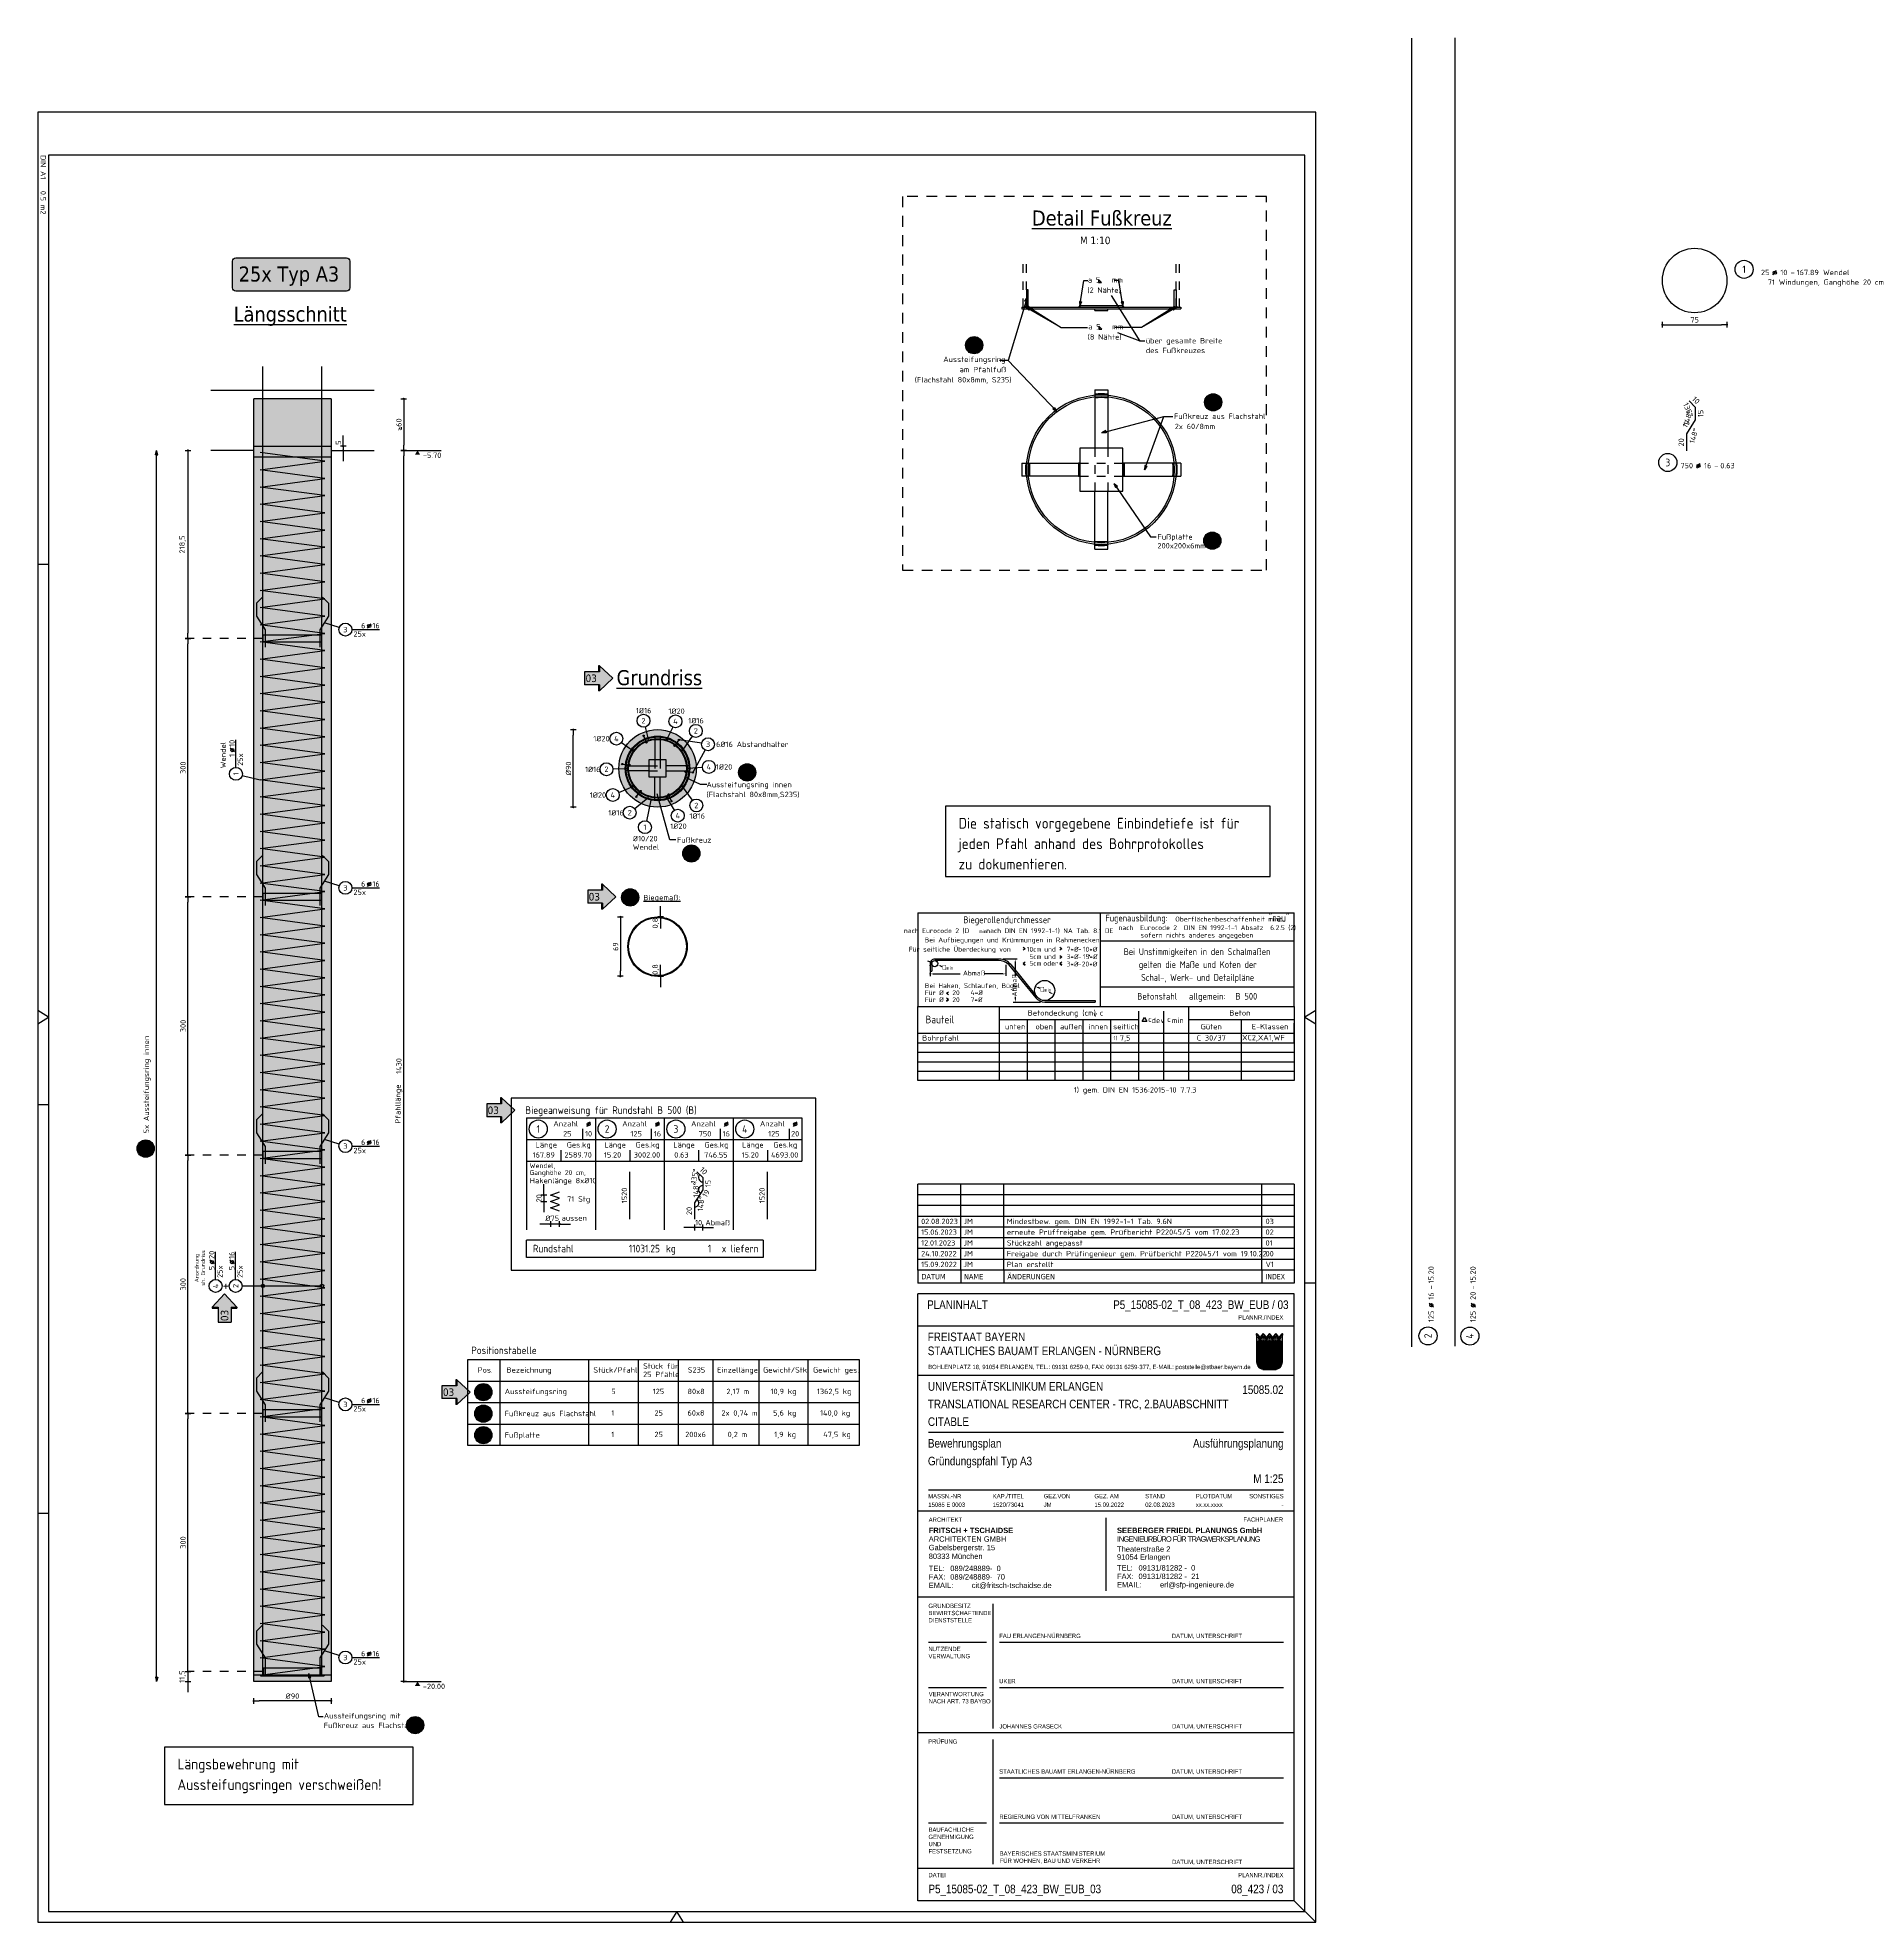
# Model space of a CAD drawing. Extents: x 8.9 to 30.1, y 12.4 to 34.3.
import ezdxf
from ezdxf.enums import TextEntityAlignment as Align

# ---------------------------------------------------------------- set-up
doc = ezdxf.new("R2010")
doc.units = 0
doc.header["$LTSCALE"] = 0.25
for name, pattern in [('AUSGEZOGEN', [1000.01, 1000, 0.01]), ('DASHDOT2', [0.5, 0.25, -0.125, 0, -0.125]), ('DOT', [0.175, 0.05, -0.125]), ('PUNKT', [0.175, 0.05, -0.125]), ('STRICHLINIE', [0.75, 0.5, -0.25])]:
    doc.linetypes.add(name, pattern=pattern)
for name, color, linetype in [('1__LINE_ACI_7', 7, 'Continuous'), ('40 A Plankopf Text F+T', 7, 'Continuous'), ('ACHSEN', 7, 'Continuous'), ('BET-ANS', 7, 'Continuous'), ('BETON', 7, 'Continuous'), ('DETAIL', 7, 'Continuous'), ('DRUEBER', 7, 'Continuous'), ('grau_hell', 7, 'Continuous'), ('grau_mittel', 7, 'Continuous'), ('HILFE', 7, 'Continuous'), ('index', 7, 'Continuous'), ('koten', 7, 'Continuous'), ('MASSE', 7, 'Continuous'), ('OBJEKT', 7, 'Continuous'), ('POS', 7, 'Continuous'), ('RAHMEN', 7, 'Continuous'), ('RND', 7, 'Continuous'), ('RND_BILD', 7, 'Continuous'), ('STAHL', 7, 'Continuous'), ('STEMPEL', 7, 'Continuous'), ('TEXT', 7, 'Continuous')]:
    doc.layers.add(name, color=color, linetype=linetype)
doc.layers.add('NOPLOT', color=7, linetype='Continuous', plot=False)
doc.styles.add('ERSTELLTER_STIL_3', font='arial.ttf')
doc.styles.add('ERSTELLTER_STIL_4', font='arialbd.ttf')
doc.styles.add('helv', font='tahoma.ttf')
doc.styles.add('plankopf_ArialN', font='ARIALN.TTF')
doc.styles.add('txt', font='isocp.shx')
doc.linetypes.add('ZICKZACK', pattern='A,0.0001,-0.2,[131,ltypeshp.shx,S=0.2,R=0,X=-0.2,Y=0],-0.4,[131,ltypeshp.shx,S=0.2,R=180,X=0.2,Y=0],-0.2', length=0.8001)
doc.dimstyles.new('DOT_I', dxfattribs={"dimscale": 0.25, "dimtxt": 0.25, "dimasz": 0.25, "dimexe": 0.1, "dimexo": 0.3, "dimgap": 0.1, "dimtad": 1, "dimdec": 3, "dimzin": 3, "dimtxsty": 'txt', "dimblk": 'DOT', "dimblk1": 'DOT', "dimblk2": 'DOT', "dimsah": 1, "dimcen": 0.1, "dimse1": 1, "dimse2": 1, "dimazin": 0, "dimtfac": 1, "dimtdec": 4, "dimtix": 1, "dimtmove": 2, "dimatfit": 3, "dimfxl": 0, "dimtvp": 1, "dimtolj": 1, "dimtzin": 0, "dimarcsym": 0})
pattern_1 = [(0, (-322.07857, -163.97815), (8e-17, 0.254), [])]

# ---------------------------------------------------------------- blocks, each defined once
blk = doc.blocks.new('DINA1')
at = {"layer": 'RAHMEN'}
for p, q in [((0, 59.4), (0, 0)), ((84.1, 59.4), (0, 59.4)), ((84.1, 0), (84.1, 59.4)), ((0, 0), (84.1, 0))]:
    blk.add_line(p, q, dxfattribs=at)
at = {"layer": 'RAHMEN', "color": 5}
for p, q in [((2, 58.9), (2, 0.5)), ((83.6, 58.9), (2, 58.9)), ((83.6, 0.5), (83.6, 58.9)), ((2, 0.5), (83.6, 0.5))]:
    blk.add_line(p, q, dxfattribs=at)
at = {"layer": 'RAHMEN', "color": 7, "linetype": 'Continuous'}
for p, q in [((41.74, 59.4), (42.05, 58.9)), ((42.05, 58.9), (42.36, 59.4)), ((84.1, 30.01), (83.6, 29.7)), ((83.6, 29.7), (84.1, 29.39)), ((42.05, 0.5), (41.74, 0)), ((42.36, 0), (42.05, 0.5))]:
    blk.add_line(p, q, dxfattribs=at)
at = {"layer": 'RAHMEN', "color": 7}
for p, q in [((21, 0), (21, 0.5)), ((46.1, 0), (46.1, 0.5)), ((65.1, 0.5), (65.1, 0))]:
    blk.add_line(p, q, dxfattribs=at)
at = {"layer": 'RAHMEN', "color": 7, "style": 'txt'}
blk.add_text('DIN A1   0.5 m2', height=0.25, dxfattribs=at).set_placement((1.989, 0.133))
blk = doc.blocks.new('Bundeslandwappen')
at = {"lineweight": 9, "true_color": 0xffffff}
for points in [[(-5.75, 16.5), (-5.98, 16.5), (-5.98, 16.29), (-5.75, 16.29)], [(-5.09, 15.68), (-5.31, 15.68), (-5.31, 15.47), (-5.09, 15.47)], [(-3.49, 15.68), (-3.71, 15.68), (-3.71, 15.47), (-3.49, 15.47)], [(-2.82, 16.5), (-3.05, 16.5), (-3.05, 16.29), (-2.82, 16.29)], [(-2.15, 15.68), (-2.38, 15.68), (-2.38, 15.47), (-2.15, 15.47)], [(-0.56, 15.68), (-0.78, 15.68), (-0.78, 15.47), (-0.56, 15.47)], [(0.11, 16.5), (-0.11, 16.5), (-0.11, 16.29), (0.11, 16.29)], [(0.78, 15.68), (0.56, 15.68), (0.56, 15.47), (0.78, 15.47)], [(2.38, 15.68), (2.15, 15.68), (2.15, 15.47), (2.38, 15.47)], [(3.05, 16.5), (2.82, 16.5), (2.82, 16.29), (3.05, 16.29)], [(3.71, 15.68), (3.49, 15.68), (3.49, 15.47), (3.71, 15.47)], [(5.31, 15.68), (5.09, 15.68), (5.09, 15.47), (5.31, 15.47)], [(5.98, 16.5), (5.75, 16.5), (5.75, 16.29), (5.98, 16.29)]]:
    blk.add_hatch(color=7, dxfattribs=at).paths.add_polyline_path(points)
at = {"true_color": 0xffffff}
for points in [[(-5.34, 12.59), (-5.7, 12.59), (-5.7, 12.19), (-5.07, 11.96)], [(-3.57, 8.42), (-5.7, 9.18), (-5.7, 6.17), (-2.07, 4.88)], [(-1.42, 10.67), (-5.07, 11.96), (-3.57, 8.42), (0.08, 7.13)], [(0.86, 12.59), (-2.24, 12.59), (-1.42, 10.67), (2.23, 9.38)], [(3.96, 12.59), (1.66, 12.59), (4.37, 11.63)], [(5.7, 8.15), (2.23, 9.38), (3.73, 5.84), (5.7, 5.14)], [(5.7, 11.16), (4.37, 11.63), (5.7, 8.5)], [(-5.7, 6.14), (-5.7, 3.7, 0.041392), (-5.65, 3.14), (-4.21, 2.63)], [(-0.56, 1.34), (-4.21, 2.63), (-3.29, 0.45, 0.073774), (-2.3, 0.3), (-0.12, 0.3)], [(1.58, 3.59), (-2.07, 4.88), (-0.56, 1.34), (2.36, 0.3, 0.043654), (2.95, 0.36)], [(3.73, 5.84), (0.08, 7.13), (1.58, 3.59), (5.23, 2.29)]]:
    blk.add_hatch(color=7, dxfattribs=at).paths.add_polyline_path(points)
at = {"lineweight": 9}
h = blk.add_hatch(dxfattribs=at)
h.set_pattern_fill('ANSI31', color=256, scale=0.08, angle=315, style=0)
h.set_pattern_definition(pattern_1)
h.paths.add_polyline_path([(-5.07, 11.96), (-5.7, 12.19), (-5.7, 9.18), (-3.57, 8.42)])
h = blk.add_hatch(dxfattribs=at)
h.set_pattern_fill('ANSI31', color=256, scale=0.08, angle=315, style=0)
h.set_pattern_definition(pattern_1)
h.paths.add_polyline_path([(-2.24, 12.59), (-5.34, 12.59), (-5.07, 11.96), (-1.42, 10.67)])
h = blk.add_hatch(dxfattribs=at)
h.set_pattern_fill('ANSI31', color=256, scale=0.08, angle=315, style=0)
h.set_pattern_definition(pattern_1)
h.paths.add_polyline_path([(2.23, 9.38), (-1.42, 10.67), (0.08, 7.13), (3.73, 5.84)])
h = blk.add_hatch(dxfattribs=at)
h.set_pattern_fill('ANSI31', color=256, scale=0.08, angle=315, style=0)
h.set_pattern_definition(pattern_1)
h.paths.add_polyline_path([(4.37, 11.63), (1.66, 12.59), (0.86, 12.59), (2.23, 9.38), (5.7, 8.15), (5.7, 8.5)])
h = blk.add_hatch(dxfattribs=at)
h.set_pattern_fill('ANSI31', color=256, scale=0.08, angle=315, style=0)
h.set_pattern_definition(pattern_1)
h.paths.add_polyline_path([(5.7, 12.59), (3.96, 12.59), (4.37, 11.63), (5.7, 11.16)])
h = blk.add_hatch(dxfattribs=at)
h.set_pattern_fill('ANSI31', color=256, scale=0.08, angle=315, style=0)
h.set_pattern_definition(pattern_1)
h.paths.add_polyline_path([(-2.07, 4.88), (-5.7, 6.17), (-5.7, 6.14), (-4.21, 2.63), (-0.56, 1.34)])
h = blk.add_hatch(dxfattribs=at)
h.set_pattern_fill('ANSI31', color=256, scale=0.08, angle=315, style=0)
h.set_pattern_definition(pattern_1)
h.paths.add_polyline_path([(-4.21, 2.63), (-5.65, 3.14, 0.285055), (-3.29, 0.45)])
h = blk.add_hatch(dxfattribs=at)
h.set_pattern_fill('ANSI31', color=256, scale=0.08, angle=315, style=0)
h.set_pattern_definition(pattern_1)
h.paths.add_polyline_path([(0.08, 7.13), (-3.57, 8.42), (-2.07, 4.88), (1.58, 3.59)])
h = blk.add_hatch(dxfattribs=at)
h.set_pattern_fill('ANSI31', color=256, scale=0.08, angle=315, style=0)
h.set_pattern_definition(pattern_1)
h.paths.add_polyline_path([(-0.56, 1.34), (-0.12, 0.3), (2.3, 0.3, 0.004354), (2.36, 0.3)])
h = blk.add_hatch(dxfattribs=at)
h.set_pattern_fill('ANSI31', color=256, scale=0.08, angle=315, style=0)
h.set_pattern_definition(pattern_1)
h.paths.add_polyline_path([(5.31, 2.11), (5.23, 2.29), (1.58, 3.59), (2.95, 0.36, 0.22704)])
h = blk.add_hatch(dxfattribs=at)
h.set_pattern_fill('ANSI31', color=256, scale=0.08, angle=315, style=0)
h.set_pattern_definition(pattern_1)
h.paths.add_polyline_path([(5.7, 5.14), (3.73, 5.84), (5.23, 2.29), (5.37, 2.24, 0.111178), (5.7, 3.7)])
for p, q in [((-6, 16.1), (-6, 3.7)), ((-6, 13.29), (6, 13.29)), ((-6, 12.94), (6, 12.94)), ((-5.7, 12.59), (-5.7, 3.7)), ((-5.7, 12.59), (5.7, 12.59)), ((-5.7, 12.19), (5.7, 8.15)), ((-5.7, 9.18), (5.7, 5.14)), ((-5.64, 14.97), (-5.64, 15.18)), ((-5.61, 16.59), (-5.62, 16.68)), ((-5.34, 12.59), (-0.12, 0.3)), ((-5.33, 15.19), (-5.33, 15.05)), ((-4.68, 14.54), (-5.26, 14.54)), ((-4.12, 14.54), (-3.54, 14.54)), ((-3.47, 15.19), (-3.47, 15.05)), ((-3.36, 13.9), (-2.93, 14.17)), ((-2.93, 13.63), (-3.36, 13.9)), ((-3.19, 16.59), (-3.18, 16.67)), ((-3.16, 14.97), (-3.16, 15.18)), ((-2.93, 15.58), (-2.93, 14.47)), ((-2.93, 14.17), (-2.5, 13.9)), ((-2.5, 13.9), (-2.93, 13.63)), ((-2.71, 14.97), (-2.71, 15.18)), ((-2.68, 16.59), (-2.69, 16.67)), ((-2.4, 15.19), (-2.4, 15.05)), ((-1.74, 14.54), (-2.32, 14.54)), ((-2.24, 12.59), (2.95, 0.36)), ((-1.19, 14.54), (-0.61, 14.54)), ((-0.54, 15.19), (-0.54, 15.05)), ((0, 14.17), (-0.43, 13.9)), ((-0.43, 13.9), (0, 13.63)), ((-0.25, 16.59), (-0.24, 16.67)), ((-0.22, 14.97), (-0.22, 15.18)), ((0, 15.58), (0, 14.47)), ((0.43, 13.9), (0, 14.17)), ((0, 13.63), (0.43, 13.9)), ((0.22, 14.97), (0.22, 15.18)), ((0.25, 16.59), (0.24, 16.67)), ((0.54, 15.19), (0.54, 15.05)), ((1.19, 14.54), (0.61, 14.54)), ((0.86, 12.59), (5.31, 2.11)), ((1.66, 12.59), (5.7, 11.16)), ((1.74, 14.54), (2.32, 14.54)), ((2.4, 15.19), (2.4, 15.05)), ((2.93, 14.17), (2.5, 13.9)), ((2.5, 13.9), (2.93, 13.63)), ((2.68, 16.59), (2.69, 16.67)), ((2.71, 14.97), (2.71, 15.18)), ((2.93, 15.58), (2.93, 14.47)), ((3.36, 13.9), (2.93, 14.17)), ((2.93, 13.63), (3.36, 13.9)), ((3.16, 14.97), (3.16, 15.18)), ((3.19, 16.59), (3.18, 16.67)), ((3.47, 15.19), (3.47, 15.05)), ((4.12, 14.54), (3.54, 14.54)), ((3.96, 12.59), (5.7, 8.5)), ((4.68, 14.54), (5.26, 14.54)), ((5.33, 15.19), (5.33, 15.05)), ((5.61, 16.59), (5.62, 16.68)), ((5.64, 14.97), (5.64, 15.18)), ((5.7, 3.7), (5.7, 12.59)), ((6, 3.7), (6, 16.1)), ((-5.7, 6.17), (5.37, 2.24)), ((-5.7, 6.14), (-3.29, 0.45)), ((-5.66, 3.14), (2.36, 0.3)), ((-2.3, 0.3), (2.3, 0.3)), ((-2.3, 0), (2.3, 0))]:
    blk.add_line(p, q, dxfattribs=at)
for points in [[(-5.75, 16.29), (-5.98, 16.29), (-5.98, 16.5), (-5.75, 16.5)], [(-5.09, 15.47), (-5.31, 15.47), (-5.31, 15.68), (-5.09, 15.68)], [(-4.07, 13.71), (-4.83, 13.71), (-4.83, 14.1), (-4.07, 14.1)], [(-3.71, 15.47), (-3.49, 15.47), (-3.49, 15.68), (-3.71, 15.68)], [(-2.82, 16.29), (-3.05, 16.29), (-3.05, 16.5), (-2.82, 16.5)], [(-2.15, 15.47), (-2.38, 15.47), (-2.38, 15.68), (-2.15, 15.68)], [(-1.8, 13.71), (-1.04, 13.71), (-1.04, 14.1), (-1.8, 14.1)], [(-0.78, 15.47), (-0.56, 15.47), (-0.56, 15.68), (-0.78, 15.68)], [(0.11, 16.29), (-0.11, 16.29), (-0.11, 16.5), (0.11, 16.5)], [(0.78, 15.47), (0.56, 15.47), (0.56, 15.68), (0.78, 15.68)], [(1.8, 13.71), (1.04, 13.71), (1.04, 14.1), (1.8, 14.1)], [(2.15, 15.47), (2.38, 15.47), (2.38, 15.68), (2.15, 15.68)], [(3.05, 16.29), (2.82, 16.29), (2.82, 16.5), (3.05, 16.5)], [(3.71, 15.47), (3.49, 15.47), (3.49, 15.68), (3.71, 15.68)], [(4.07, 13.71), (4.83, 13.71), (4.83, 14.1), (4.07, 14.1)], [(5.09, 15.47), (5.31, 15.47), (5.31, 15.68), (5.09, 15.68)], [(5.75, 16.29), (5.98, 16.29), (5.98, 16.5), (5.75, 16.5)]]:
    blk.add_lwpolyline(points, close=True, dxfattribs=at)
for centre in [(-5.28, 13.9), (-3.71, 13.9), (-2.2, 13.9), (-0.68, 13.9), (0.68, 13.9), (2.2, 13.9), (3.71, 13.9), (5.28, 13.9)]:
    blk.add_circle(centre, 0.123, dxfattribs=at)
for centre, radius, start, end in [((-5.89, 16.45), 0.362, 44.66814, 253.11831), ((-5.67, 16.67), 0.05, 6.6615, 44.66814), ((-5.49, 15.18), 0.157, 3.2756, 179.55206), ((-5.19, 14.99), 0.453, 182.83284, 261.30427), ((-5.56, 16.59), 0.05, 186.6615, 265.62087), ((-5.42, 15.99), 0.179, 74.78828, 15.13561), ((-5.59, 16.26), 0.281, 346.02321, 85.62087), ((-5.36, 16.21), 0.05, 254.78828, 346.02321), ((-5.26, 15.23), 0.191, 249.63581, 3.08566), ((-5.2, 16.05), 0.05, 93.06329, 195.13561), ((-5.19, 15.87), 0.224, 350.95424, 93.06329), ((-5.02, 15.24), 0.05, 82.94673, 183.08566), ((-4.99, 15.54), 0.249, 262.94673, 77.88554), ((-4.92, 15.83), 0.05, 170.95424, 257.88554), ((-4.62, 14.89), 0.224, 71.40005, 0), ((-4.71, 14.85), 0.312, 275.96495, 353.97732), ((-4.4, 15.24), 0.208, 317.07745, 222.92255), ((-4.18, 14.89), 0.224, 180, 108.59995), ((-4.09, 14.85), 0.312, 186.02268, 264.03505), ((-3.81, 15.54), 0.249, 102.11446, 277.05327), ((-3.88, 15.83), 0.05, 282.11446, 9.04576), ((-3.61, 15.87), 0.224, 86.93671, 189.04576), ((-3.78, 15.24), 0.05, 356.91434, 97.05327), ((-3.54, 15.23), 0.191, 176.91434, 290.36419), ((-3.6, 16.05), 0.05, 344.86439, 86.93671), ((-3.38, 15.99), 0.179, 164.86439, 105.21172), ((-3.61, 14.99), 0.453, 278.69573, 357.16716), ((-3.21, 16.26), 0.281, 94.37913, 193.97679), ((-3.44, 16.21), 0.05, 193.97679, 285.21172), ((-3.31, 15.18), 0.157, 0.44794, 176.7244), ((-3.24, 16.59), 0.05, 274.37913, 353.3385), ((-3.13, 16.67), 0.05, 155.22882, 173.3385), ((-2.93, 16.58), 0.264, 24.0166, 155.34093), ((-2.55, 15.18), 0.157, 3.2756, 179.55206), ((-2.26, 14.99), 0.453, 182.83284, 261.30427), ((-2.74, 16.66), 0.05, 6.6615, 24.0166), ((-2.63, 16.59), 0.05, 186.6615, 265.62087), ((-2.49, 15.99), 0.179, 74.78828, 15.13561), ((-2.65, 16.26), 0.281, 346.02321, 85.62087), ((-2.43, 16.21), 0.05, 254.78828, 346.02321), ((-2.33, 15.23), 0.191, 249.63581, 3.08566), ((-2.27, 16.05), 0.05, 93.06329, 195.13561), ((-2.26, 15.87), 0.224, 350.95424, 93.06329), ((-2.09, 15.24), 0.05, 82.94673, 183.08566), ((-2.05, 15.54), 0.249, 262.94673, 77.88554), ((-1.99, 15.83), 0.05, 170.95424, 257.88554), ((-1.69, 14.89), 0.224, 71.40005, 0), ((-1.78, 14.85), 0.312, 275.96495, 353.97732), ((-1.47, 15.24), 0.208, 317.07745, 222.92255), ((-1.24, 14.89), 0.224, 180, 108.59995), ((-1.16, 14.85), 0.312, 186.02268, 264.03505), ((-0.88, 15.54), 0.249, 102.11446, 277.05327), ((-0.94, 15.83), 0.05, 282.11446, 9.04576), ((-0.67, 15.87), 0.224, 86.93671, 189.04576), ((-0.84, 15.24), 0.05, 356.91434, 97.05327), ((-0.6, 15.23), 0.191, 176.91434, 290.36419), ((-0.66, 16.05), 0.05, 344.86439, 86.93671), ((-0.44, 15.99), 0.179, 164.86439, 105.21172), ((-0.68, 14.99), 0.453, 278.69573, 357.16716), ((-0.28, 16.26), 0.281, 94.37913, 193.97679), ((-0.5, 16.21), 0.05, 193.97679, 285.21172), ((-0.38, 15.18), 0.157, 0.44794, 176.7244), ((-0.3, 16.59), 0.05, 274.37913, 353.3385), ((0, 16.58), 0.264, 24.0166, 155.34093), ((-0.19, 16.67), 0.05, 155.22882, 173.3385), ((0.38, 15.18), 0.157, 3.2756, 179.55206), ((0.68, 14.99), 0.453, 182.83284, 261.30427), ((0.19, 16.66), 0.05, 6.6615, 24.0166), ((0.3, 16.59), 0.05, 186.6615, 265.62087), ((0.44, 15.99), 0.179, 74.78828, 15.13561), ((0.28, 16.26), 0.281, 346.02321, 85.62087), ((0.5, 16.21), 0.05, 254.78828, 346.02321), ((0.6, 15.23), 0.191, 249.63581, 3.08566), ((0.66, 16.05), 0.05, 93.06329, 195.13561), ((0.67, 15.87), 0.224, 350.95424, 93.06329), ((0.84, 15.24), 0.05, 82.94673, 183.08566), ((0.88, 15.54), 0.249, 262.94673, 77.88554), ((0.94, 15.83), 0.05, 170.95424, 257.88554), ((1.24, 14.89), 0.224, 71.40005, 0), ((1.16, 14.85), 0.312, 275.96495, 353.97732), ((1.47, 15.24), 0.208, 317.07745, 222.92255), ((1.69, 14.89), 0.224, 180, 108.59995), ((1.78, 14.85), 0.312, 186.02268, 264.03505), ((2.05, 15.54), 0.249, 102.11446, 277.05327), ((1.99, 15.83), 0.05, 282.11446, 9.04576), ((2.26, 15.87), 0.224, 86.93671, 189.04576), ((2.09, 15.24), 0.05, 356.91434, 97.05327), ((2.33, 15.23), 0.191, 176.91434, 290.36419), ((2.27, 16.05), 0.05, 344.86439, 86.93671), ((2.49, 15.99), 0.179, 164.86439, 105.21172), ((2.26, 14.99), 0.453, 278.69573, 357.16716), ((2.65, 16.26), 0.281, 94.37913, 193.97679), ((2.43, 16.21), 0.05, 193.97679, 285.21172), ((2.55, 15.18), 0.157, 0.44794, 176.7244), ((2.63, 16.59), 0.05, 274.37913, 353.3385), ((2.93, 16.58), 0.264, 24.0166, 155.34093), ((2.74, 16.67), 0.05, 155.22882, 173.3385), ((3.31, 15.18), 0.157, 3.2756, 179.55206), ((3.61, 14.99), 0.453, 182.83284, 261.30427), ((3.13, 16.66), 0.05, 6.6615, 24.0166), ((3.24, 16.59), 0.05, 186.6615, 265.62087), ((3.38, 15.99), 0.179, 74.78828, 15.13561), ((3.21, 16.26), 0.281, 346.02321, 85.62087), ((3.44, 16.21), 0.05, 254.78828, 346.02321), ((3.54, 15.23), 0.191, 249.63581, 3.08566), ((3.6, 16.05), 0.05, 93.06329, 195.13561), ((3.61, 15.87), 0.224, 350.95424, 93.06329), ((3.78, 15.24), 0.05, 82.94673, 183.08566), ((3.81, 15.54), 0.249, 262.94673, 77.88554), ((3.88, 15.83), 0.05, 170.95424, 257.88554), ((4.18, 14.89), 0.224, 71.40005, 0), ((4.09, 14.85), 0.312, 275.96495, 353.97732), ((4.4, 15.24), 0.208, 317.07745, 222.92255), ((4.62, 14.89), 0.224, 180, 108.59995), ((4.71, 14.85), 0.312, 186.02268, 264.03505), ((4.99, 15.54), 0.249, 102.11446, 277.05327), ((4.92, 15.83), 0.05, 282.11446, 9.04576), ((5.19, 15.87), 0.224, 86.93671, 189.04576), ((5.02, 15.24), 0.05, 356.91434, 97.05327), ((5.26, 15.23), 0.191, 176.91434, 290.36419), ((5.2, 16.05), 0.05, 344.86439, 86.93671), ((5.42, 15.99), 0.179, 164.86439, 105.21172), ((5.19, 14.99), 0.453, 278.69573, 357.16716), ((5.59, 16.26), 0.281, 94.37913, 193.97679), ((5.36, 16.21), 0.05, 193.97679, 285.21172), ((5.49, 15.18), 0.157, 0.44794, 176.7244), ((5.56, 16.59), 0.05, 274.37913, 353.3385), ((5.67, 16.67), 0.05, 135.33186, 173.3385), ((5.89, 16.45), 0.362, 286.88169, 135.33186), ((-2.3, 3.7), 3.7, 180, 270), ((-2.3, 3.7), 3.4, 180, 270), ((2.3, 3.7), 3.7, 270, 0), ((2.3, 3.7), 3.4, 270, 0)]:
    blk.add_arc(centre, radius, start, end, dxfattribs=at)
blk = doc.blocks.new('Plankopf_PU')
for p, q in [((-18.5, 25.4), (-18.5, 27.7)), ((-1, 27.7), (-18.5, 27.7)), ((-1, 27.7), (-18.5, 27.7)), ((-1, 25.4), (-1, 27.7)), ((-1, 25.4), (-18.5, 25.4)), ((-1, 25.4), (-18.5, 25.4)), ((-18.5, 19.1), (-18.5, 25.4)), ((-1, 19.1), (-1, 25.4)), ((-1.5, 22.75), (-18, 22.75)), ((-18, 20.1), (-1.5, 20.1)), ((-18.5, 15.1), (-18.5, 19.1)), ((-1, 19.1), (-18.5, 19.1)), ((-9.75, 18.8), (-9.75, 15.4)), ((-1, 15.1), (-1, 19.1)), ((-1, 15.1), (-18.5, 15.1)), ((-1, 15.1), (-18.5, 15.1)), ((-18.5, 8.8), (-18.5, 15.1)), ((-1, 8.8), (-1, 15.1)), ((-15, 9), (-15, 14.8)), ((-15.3, 13), (-18, 13)), ((-1.5, 13), (-14.7, 13)), ((-15.3, 10.9), (-18, 10.9)), ((-1.5, 10.9), (-14.7, 10.9)), ((-18.5, 2.5), (-18.5, 8.8)), ((-1, 8.8), (-18.5, 8.8)), ((-1, 2.5), (-1, 8.8)), ((-15, 2.7), (-15, 8.5)), ((-1.5, 6.7), (-14.7, 6.7)), ((-15.3, 4.6), (-18, 4.6)), ((-1.5, 4.6), (-14.7, 4.6)), ((-1, 2.5), (-18.5, 2.5)), ((-18.5, 1), (-18.5, 2.5)), ((-1, 2.5), (-18.5, 2.5)), ((-1, 1), (-1, 2.5)), ((-1, 1), (-18.5, 1))]:
    blk.add_line(p, q)
at = {"xscale": 0.1, "yscale": 0.1, "zscale": 0.1}
blk.add_blockref('Bundeslandwappen', (-2.148, 25.669), dxfattribs=at)
at = {"linetype": 'AUSGEZOGEN', "lineweight": 35, "style": 'plankopf_ArialN'}
for s, height, p in [('FREISTAAT BAYERN', 0.4, (-18.032, 27.401)), ('PRÜFUNG', 0.2, (-18.013, 8.5))]:
    blk.add_text(s, height=height, dxfattribs=at).set_placement(p, align=Align.TOP_LEFT)
blk.add_text('STAATLICHES BAUAMT ERLANGEN - NÜRNBERG', height=0.4, dxfattribs=at).set_placement((-18.032, 26.552), align=Align.MIDDLE_LEFT)
at = {"style": 'plankopf_ArialN'}
for s, p in [('BOHLENPLATZ 18, 91054 ERLANGEN, TEL.: 09131 6259-0, FAX: 09131 6259-377, E-MAIL: poststelle@stbaer.bayern.de', (-18.012, 25.702)), ('MASSN.-NR', (-18.011, 19.698)), ('KAP./TITEL', (-15.01, 19.698)), ('GEZ.VON', (-12.644, 19.7)), ('GEZ. AM', (-10.286, 19.7)), ('STAND', (-7.927, 19.702)), ('PLOTDATUM', (-5.574, 19.7)), ('FAU ERLANGEN-NÜRNBERG', (-14.712, 13.207)), ('DATUM, UNTERSCHRIFT', (-6.687, 13.207)), ('UKER', (-14.712, 11.107)), ('DATUM, UNTERSCHRIFT', (-6.68, 11.106)), ('JOHANNES GRASECK', (-14.7, 9.005)), ('DATUM, UNTERSCHRIFT', (-6.675, 9.005)), ('STAATLICHES BAUAMT ERLANGEN-NÜRNBERG', (-14.712, 6.907)), ('DATUM, UNTERSCHRIFT', (-6.687, 6.907)), ('REGIERUNG VON MITTELFRANKEN', (-14.705, 4.806)), ('DATUM, UNTERSCHRIFT', (-6.68, 4.806)), ('DATUM, UNTERSCHRIFT', (-6.675, 2.705)), ('DATEI', (-18.002, 2.095))]:
    blk.add_text(s, height=0.2, dxfattribs=at).set_placement(p)
for s, p in [('SONSTIGES', (-1.493, 19.7)), ('PLANNR./INDEX', (-1.501, 2.095))]:
    blk.add_text(s, height=0.2, dxfattribs=at).set_placement(p, align=Align.RIGHT)
at = {"linetype": 'AUSGEZOGEN', "lineweight": 35, "style": 'plankopf_ArialN'}
blk.add_text('ARCHITEKT', height=0.2, dxfattribs=at).set_placement((-17.989, 18.607))
blk.add_text('FACHPLANER', height=0.2, dxfattribs=at).set_placement((-1.52, 18.611), align=Align.RIGHT)
at = {"insert": (-5.574, 19.303), "char_height": 0.2, "attachment_point": 7, "style": 'plankopf_ArialN'}
blk.add_mtext('xx.xx.xxxx', dxfattribs=at)
at = {"char_height": 0.2, "attachment_point": 1, "style": 'plankopf_ArialN'}
for s, insert, width in [('GRUNDBESITZ\\PBEWIRTSCHAFTENDE DIENSTSTELLE', (-18, 14.804), 2.5), ('NUTZENDE^JVERWALTUNG', (-17.998, 12.8), 2.69843), ('VERANTWORTUNG  NACH ART. 73 BAYBO', (-17.988, 10.705), 2.68768), ('BAUFACHLICHE GENEHMIGUNG UND FESTSETZUNG', (-17.998, 4.404), 2.2311), ('BAYERISCHES STAATSMINISTERIUM ^JFÜR WOHNEN, BAU UND VERKEHR', (-14.689, 3.294), 9.29412)]:
    blk.add_mtext(s, dxfattribs=dict(at, insert=insert, width=width))
at = {"style": 'plankopf_ArialN'}
for tag, p in [('PROJEKTBEZEICHNUNGZ1', (-18.025, 24.578)), ('PROJEKTBEZEICHNUNGZ2', (-18.025, 23.761)), ('PROJEKTBEZEICHNUNGZ3', (-18.025, 22.941))]:
    blk.add_attdef(tag, text='', height=0.4, dxfattribs=at).set_placement(p, align=Align.BOTTOM_LEFT)
for tag, p in [('GEB.-NR', (-1.5, 24.946)), ('0.000X', (-1.507, 1.749))]:
    blk.add_attdef(tag, text='', height=0.4, dxfattribs=at).set_placement(p, align=Align.TOP_RIGHT)
for tag, p, height in [('PLANINHALTZ1', (-18.025, 22.055), 0.4), ('PLANINHALTZ2', (-18.025, 21.232), 0.4), ('PLANINHALTZ3', (-18.025, 20.409), 0.4), ('MASSN.-NR', (-18.005, 19.303), 0.2), ('KAPITEL/TITEL', (-15.01, 19.303), 0.2), ('GEZ_VON', (-12.644, 19.303), 0.2), ('GEZ_AM', (-10.286, 19.303), 0.2), ('STAND', (-7.927, 19.303), 0.2)]:
    blk.add_attdef(tag, p, '', height=height, dxfattribs=at)
for tag, height, p in [('PLANUNGSPHASE', 0.4, (-1.5, 22.055)), ('PROJEKTKATEGORIE', 0.4, (-1.5, 21.232)), ('MAßSTAB', 0.4, (-1.5, 20.409)), ('SONSTIGES', 0.2, (-1.5, 19.303))]:
    blk.add_attdef(tag, text='', height=height, dxfattribs=at).set_placement(p, align=Align.RIGHT)
at = {"layer": '40 A Plankopf Text F+T', "color": 7, "linetype": 'Continuous', "lineweight": 13, "char_height": 0.25, "attachment_point": 7}
for s, insert, style in [('\\A1;ARCHITEKTEN GMBH', (-17.988, 17.68), 'ERSTELLTER_STIL_3'), ('\\A1;Gabelsbergerstr. 15', (-17.988, 17.212), 'ERSTELLTER_STIL_3'), ('\\A1;FRITSCH + TSCHAIDSE ', (-17.988, 18.081), 'ERSTELLTER_STIL_4'), ('\\A1;SEEBERGER FRIEDL PLANUNGS GmbH', (-9.238, 18.081), 'ERSTELLTER_STIL_4'), ('\\A1;{\\T0.8;INGENIEURBÜRO FÜR TRAGWERKSPLANUNG}', (-9.238, 17.68), 'ERSTELLTER_STIL_3'), ('\\A1;80333 München', (-17.988, 16.879), 'ERSTELLTER_STIL_3'), ('\\A1;Theaterstraße 2', (-9.238, 17.212), 'ERSTELLTER_STIL_3'), ('\\A1;91054 Erlangen', (-9.238, 16.771), 'ERSTELLTER_STIL_3')]:
    blk.add_mtext(s, dxfattribs=dict(at, insert=insert, style=style))
at = {"layer": '40 A Plankopf Text F+T', "color": 7, "linetype": 'Continuous', "lineweight": 13, "char_height": 0.25, "attachment_point": 7, "line_spacing_factor": 0.945293, "style": 'ERSTELLTER_STIL_3'}
for s, insert in [('\\A1;TEL: ^I089/248889-  0\\PFAX: ^I089/248889-  70\\PEMAIL: ^Icit@fritsch-tschaidse.de', (-17.988, 15.481)), ('\\A1;TEL: ^I09131/81282 -  0\\PFAX: ^I09131/81282 -  21\\PEMAIL: ^Ierl@sfp-ingenieure.de', (-9.238, 15.481))]:
    blk.add_mtext(s, dxfattribs=dict(at, insert=insert))
blk = doc.blocks.new('Plankopf-ER')
at = {"layer": 'RAHMEN', "color": 7, "linetype": 'Continuous'}
for p, q in [((-0.5, 4.6), (-18, 4.6)), ((-18, 4.1), (-18, 4.6)), ((-16, 4.1), (-16, 4.6)), ((-14, 4.1), (-14, 4.6)), ((-2, 4.1), (-2, 4.6)), ((-0.5, 4.6), (-0.5, 4.1)), ((-0.5, 4.1), (-18, 4.1)), ((-18, 3.6), (-18, 4.1)), ((-0.5, 3.6), (-18, 3.6)), ((-18, 3.1), (-18, 3.6)), ((-16, 3.6), (-16, 4.1)), ((-16, 3.1), (-16, 3.6)), ((-14, 3.6), (-14, 4.1)), ((-14, 3.1), (-14, 3.6)), ((-2, 3.6), (-2, 4.1)), ((-2, 3.1), (-2, 3.6)), ((-0.5, 4.1), (-0.5, 3.6)), ((-0.5, 3.6), (-0.5, 3.1)), ((-0.5, 3.1), (-18, 3.1)), ((-18, 2.6), (-18, 3.1)), ((-16, 2.6), (-16, 3.1)), ((-14, 2.6), (-14, 3.1)), ((-2, 2.6), (-2, 3.1)), ((-0.5, 3.1), (-0.5, 2.6)), ((-0.5, 2.6), (-18, 2.6)), ((-18, 2.1), (-18, 2.6)), ((-0.5, 2.1), (-18, 2.1)), ((-18, 1.6), (-18, 2.1)), ((-16, 2.1), (-16, 2.6)), ((-16, 1.6), (-16, 2.1)), ((-14, 2.1), (-14, 2.6)), ((-14, 1.6), (-14, 2.1)), ((-2, 2.1), (-2, 2.6)), ((-2, 1.6), (-2, 2.1)), ((-0.5, 2.6), (-0.5, 2.1)), ((-0.5, 2.1), (-0.5, 1.6)), ((-0.5, 1.6), (-18, 1.6)), ((-18, 1.1), (-18, 1.6)), ((-0.5, 1.1), (-18, 1.1)), ((-18, 0.6), (-18, 1.1)), ((-16, 1.1), (-16, 1.6)), ((-16, 0.6), (-16, 1.1)), ((-14, 1.1), (-14, 1.6)), ((-14, 0.6), (-14, 1.1)), ((-2, 1.1), (-2, 1.6)), ((-2, 0.6), (-2, 1.1)), ((-0.5, 1.6), (-0.5, 1.1)), ((-0.5, 1.1), (-0.5, 0.6)), ((-0.5, 0.6), (-18, 0.6)), ((-18, 0.6), (-18, 0)), ((-0.5, 0), (-18, 0)), ((-16, 0.6), (-16, 0)), ((-14, 0.6), (-14, 0)), ((-2, 0.6), (-2, 0)), ((-0.5, 0.6), (-0.5, 0))]:
    blk.add_line(p, q, dxfattribs=at)
at = {"layer": 'RAHMEN', "color": 7, "linetype": 'Continuous', "style": 'txt'}
for tag, p in [('INDEX-D8', (-17.841, 4.242)), ('INDEX-N8', (-15.876, 4.242)), ('INDEX-X8', (-13.857, 4.242)), ('INDEX8', (-1.833, 4.242)), ('INDEX-D7', (-17.841, 3.742)), ('INDEX-N7', (-15.876, 3.742)), ('INDEX-X7', (-13.857, 3.742)), ('INDEX7', (-1.833, 3.742)), ('INDEX-D6', (-17.841, 3.242)), ('INDEX-D5', (-17.841, 2.742)), ('INDEX-N6', (-15.876, 3.242)), ('INDEX-N5', (-15.876, 2.742)), ('INDEX-X6', (-13.857, 3.242)), ('INDEX-X5', (-13.857, 2.742)), ('INDEX6', (-1.833, 3.242)), ('INDEX5', (-1.833, 2.742)), ('INDEX-D4', (-17.841, 2.242)), ('INDEX-D3', (-17.841, 1.742)), ('INDEX-N4', (-15.876, 2.242)), ('INDEX-N3', (-15.876, 1.742)), ('INDEX-X4', (-13.857, 2.242)), ('INDEX-X3', (-13.857, 1.742)), ('INDEX4', (-1.833, 2.242)), ('INDEX3', (-1.833, 1.742)), ('INDEX-D2', (-17.841, 1.242)), ('INDEX-D1', (-17.841, 0.742)), ('INDEX-N2', (-15.876, 1.242)), ('INDEX-N1', (-15.876, 0.742)), ('INDEX-X2', (-13.857, 1.242)), ('INDEX-X1', (-13.857, 0.742)), ('INDEX2', (-1.833, 1.242)), ('INDEX1', (-1.833, 0.742))]:
    blk.add_attdef(tag, p, '', height=0.25, dxfattribs=at)
at = {"layer": 'STEMPEL', "color": 7, "linetype": 'Continuous', "style": 'helv'}
for s, p in [('DATUM', (-17.833, 0.176)), ('NAME', (-15.853, 0.176)), ('ÄNDERUNGEN', (-13.833, 0.176))]:
    blk.add_text(s, height=0.25, dxfattribs=at).set_placement(p)
at = {"layer": 'STEMPEL', "color": 7, "linetype": 'Continuous', "style": 'helv', "width": 0.8}
blk.add_text('INDEX', height=0.25, dxfattribs=at).set_placement((-1.833, 0.176))
blk = doc.blocks.new('DOT')
at = {"layer": 'MASSE', "color": 7, "linetype": 'Continuous'}
for p, q in [((0, 0), (-1, 0)), ((0, 0.54), (0, -0.54))]:
    blk.add_line(p, q, dxfattribs=at)
at = {"layer": 'MASSE', "color": 7, "linetype": 'Continuous', "const_width": 0.2}
blk.add_lwpolyline([(-0.1, 0, 1), (0.1, 0, 1)], format="xyb", close=True, dxfattribs=at)
blk = doc.blocks.new('*D24')
at = {"layer": 'Defpoints', "color": 0, "linetype": 'AUSGEZOGEN', "transparency": 16777216}
for p in [(13.182, 29.475), (13.182, 29.475), (13.182, 15.175)]:
    blk.add_point(p, dxfattribs=at)
at = {"layer": 'MASSE', "color": 0, "linetype": 'AUSGEZOGEN', "lineweight": -2, "transparency": 16777216}
blk.add_line((13.182, 15.238), (13.182, 29.413), dxfattribs=at)
at = {"layer": 'MASSE', "color": 0, "linetype": 'AUSGEZOGEN', "lineweight": -2, "transparency": 16777216, "xscale": 0.0625, "yscale": 0.0625, "zscale": 0.0625}
for p, rotation in [((13.182, 29.475), 90), ((13.182, 15.175), 270)]:
    blk.add_blockref('DOT', p, dxfattribs=dict(at, rotation=rotation))
at = {"layer": 'MASSE', "color": 0, "linetype": 'AUSGEZOGEN', "transparency": 16777216, "insert": (13.126, 22.325), "char_height": 0.0625, "attachment_point": 5, "rotation": 90, "style": 'txt'}
blk.add_mtext('\\A1;1430', dxfattribs=at)
blk = doc.blocks.new('OKRD_U')
at = {"color": 0, "linetype": 'ByBlock'}
blk.add_solid([(-0.125, -0.202), (0.125, -0.202), (0, 0)], dxfattribs=at)
at = {"color": 0, "linetype": 'ByBlock', "style": 'txt'}
blk.add_attdef('OKRD', (0.25, -0.35), '', height=0.25, dxfattribs=at)
blk = doc.blocks.new('*D25')
at = {"layer": 'Defpoints', "color": 0, "linetype": 'AUSGEZOGEN', "transparency": 16777216}
for p in [(11.44, 14.95), (11.44, 14.95), (12.34, 14.95)]:
    blk.add_point(p, dxfattribs=at)
at = {"layer": 'MASSE', "color": 0, "linetype": 'AUSGEZOGEN', "lineweight": -2, "transparency": 16777216}
blk.add_line((12.277, 14.95), (11.502, 14.95), dxfattribs=at)
at = {"layer": 'MASSE', "color": 0, "linetype": 'AUSGEZOGEN', "lineweight": -2, "transparency": 16777216, "xscale": 0.0625, "yscale": 0.0625, "zscale": 0.0625, "rotation": 180}
blk.add_blockref('DOT', (11.44, 14.95), dxfattribs=at)
at = {"layer": 'MASSE', "color": 0, "linetype": 'AUSGEZOGEN', "lineweight": -2, "transparency": 16777216, "xscale": 0.0625, "yscale": 0.0625, "zscale": 0.0625}
blk.add_blockref('DOT', (12.34, 14.95), dxfattribs=at)
at = {"layer": 'MASSE', "color": 0, "linetype": 'AUSGEZOGEN', "transparency": 16777216, "insert": (11.89, 15.006), "char_height": 0.0625, "attachment_point": 5, "style": 'txt'}
blk.add_mtext('\\A1;%%C90', dxfattribs=at)
blk = doc.blocks.new('*D23')
at = {"layer": 'Defpoints', "color": 0, "linetype": 'AUSGEZOGEN', "transparency": 16777216}
for p in [(10.676, 15.29), (10.676, 15.175), (10.676, 15.175)]:
    blk.add_point(p, dxfattribs=at)
at = {"layer": 'MASSE', "color": 0, "linetype": 'AUSGEZOGEN', "lineweight": -2, "transparency": 16777216}
for p, q in [((10.676, 15.353), (10.676, 15.415)), ((10.676, 15.29), (10.676, 15.175)), ((10.676, 15.113), (10.676, 15.05))]:
    blk.add_line(p, q, dxfattribs=at)
at = {"layer": 'MASSE', "color": 0, "linetype": 'AUSGEZOGEN', "lineweight": -2, "transparency": 16777216, "xscale": 0.0625, "yscale": 0.0625, "zscale": 0.0625}
for p, rotation in [((10.676, 15.29), 270), ((10.676, 15.175), 90)]:
    blk.add_blockref('DOT', p, dxfattribs=dict(at, rotation=rotation))
at = {"layer": 'MASSE', "color": 0, "linetype": 'AUSGEZOGEN', "transparency": 16777216, "insert": (10.615, 15.233), "char_height": 0.0625, "attachment_point": 5, "rotation": 90, "style": 'txt'}
blk.add_mtext('\\A1;11,5', dxfattribs=at)
blk = doc.blocks.new('Pfeillinie')
at = {"layer": 'TEXT', "linetype": 'Continuous'}
blk.add_hatch(color=7, dxfattribs=at).paths.add_polyline_path([(0, 0), (-0.8, 0.2), (-0.8, 0), (-0.8, -0.2)])
at = {"layer": 'TEXT', "color": 7, "linetype": 'Continuous'}
for p, q in [((-0.8, 0), (-0.8, 0.2)), ((-0.8, 0.2), (0, 0)), ((-0.8, 0), (-0.8, -0.2)), ((-0.8, -0.2), (0, 0))]:
    blk.add_line(p, q, dxfattribs=at)
blk = doc.blocks.new('pos_ausz')
at = {"layer": 'grau_hell', "true_color": 0xfcfcfc}
blk.add_hatch(color=7, dxfattribs=at).paths.add_polyline_path([(-0.4, 0, 1), (0.4, 0, 1)])
at = {"layer": 'POS', "color": 1, "linetype": 'Continuous'}
blk.add_circle((0, 0), 0.4, dxfattribs=at)
at = {"layer": 'POS', "color": 7, "linetype": 'Continuous', "style": 'txt'}
blk.add_attdef('POSNAME', text='', height=0.25, dxfattribs=at).set_placement((0, 0), align=Align.MIDDLE)
blk.add_attdef('POSABM', (0.6, 0.05), '', height=0.25, dxfattribs=at)
blk = doc.blocks.new('*D26')
at = {"layer": 'Defpoints', "color": 0, "linetype": 'AUSGEZOGEN', "ltscale": 0.1, "transparency": 16777216}
for p in [(12.48, 29.525), (12.48, 29.475), (12.48, 29.475)]:
    blk.add_point(p, dxfattribs=at)
at = {"layer": 'MASSE', "color": 0, "linetype": 'AUSGEZOGEN', "lineweight": -2, "ltscale": 0.1, "transparency": 16777216}
for p, q in [((12.48, 29.588), (12.48, 29.65)), ((12.48, 29.525), (12.48, 29.475)), ((12.48, 29.413), (12.48, 29.35))]:
    blk.add_line(p, q, dxfattribs=at)
at = {"layer": 'MASSE', "color": 0, "linetype": 'AUSGEZOGEN', "lineweight": -2, "ltscale": 0.1, "transparency": 16777216, "xscale": 0.0625, "yscale": 0.0625, "zscale": 0.0625}
for p, rotation in [((12.48, 29.525), 270), ((12.48, 29.475), 90)]:
    blk.add_blockref('DOT', p, dxfattribs=dict(at, rotation=rotation))
at = {"layer": 'MASSE', "color": 0, "linetype": 'AUSGEZOGEN', "ltscale": 0.1, "transparency": 16777216, "insert": (12.424, 29.565), "char_height": 0.0625, "attachment_point": 5, "rotation": 90, "style": 'txt'}
blk.add_mtext('\\A1;5', dxfattribs=at)
blk = doc.blocks.new('*D28')
at = {"layer": 'Defpoints', "color": 0, "linetype": 'AUSGEZOGEN', "transparency": 16777216}
for p in [(10.676, 18.29), (10.676, 18.29), (10.676, 15.29)]:
    blk.add_point(p, dxfattribs=at)
at = {"layer": 'MASSE', "color": 0, "linetype": 'AUSGEZOGEN', "lineweight": -2, "transparency": 16777216}
blk.add_line((10.676, 15.353), (10.676, 18.228), dxfattribs=at)
at = {"layer": 'MASSE', "color": 0, "linetype": 'AUSGEZOGEN', "lineweight": -2, "transparency": 16777216, "xscale": 0.0625, "yscale": 0.0625, "zscale": 0.0625}
for p, rotation in [((10.676, 18.29), 90), ((10.676, 15.29), 270)]:
    blk.add_blockref('DOT', p, dxfattribs=dict(at, rotation=rotation))
at = {"layer": 'MASSE', "color": 0, "linetype": 'AUSGEZOGEN', "transparency": 16777216, "insert": (10.619, 16.79), "char_height": 0.0625, "attachment_point": 5, "rotation": 90, "style": 'txt'}
blk.add_mtext('\\A1;300', dxfattribs=at)
blk = doc.blocks.new('*D29')
at = {"layer": 'Defpoints', "color": 0, "linetype": 'AUSGEZOGEN', "transparency": 16777216}
for p in [(10.676, 21.29), (10.676, 21.29), (10.676, 18.29)]:
    blk.add_point(p, dxfattribs=at)
at = {"layer": 'MASSE', "color": 0, "linetype": 'AUSGEZOGEN', "lineweight": -2, "transparency": 16777216}
blk.add_line((10.676, 18.353), (10.676, 21.228), dxfattribs=at)
at = {"layer": 'MASSE', "color": 0, "linetype": 'AUSGEZOGEN', "lineweight": -2, "transparency": 16777216, "xscale": 0.0625, "yscale": 0.0625, "zscale": 0.0625}
for p, rotation in [((10.676, 21.29), 90), ((10.676, 18.29), 270)]:
    blk.add_blockref('DOT', p, dxfattribs=dict(at, rotation=rotation))
at = {"layer": 'MASSE', "color": 0, "linetype": 'AUSGEZOGEN', "transparency": 16777216, "insert": (10.619, 19.79), "char_height": 0.0625, "attachment_point": 5, "rotation": 90, "style": 'txt'}
blk.add_mtext('\\A1;300', dxfattribs=at)
blk = doc.blocks.new('*D30')
at = {"layer": 'Defpoints', "color": 0, "linetype": 'AUSGEZOGEN', "transparency": 16777216}
for p in [(10.676, 24.29), (10.676, 24.29), (10.676, 21.29)]:
    blk.add_point(p, dxfattribs=at)
at = {"layer": 'MASSE', "color": 0, "linetype": 'AUSGEZOGEN', "lineweight": -2, "transparency": 16777216}
blk.add_line((10.676, 21.353), (10.676, 24.228), dxfattribs=at)
at = {"layer": 'MASSE', "color": 0, "linetype": 'AUSGEZOGEN', "lineweight": -2, "transparency": 16777216, "xscale": 0.0625, "yscale": 0.0625, "zscale": 0.0625}
for p, rotation in [((10.676, 24.29), 90), ((10.676, 21.29), 270)]:
    blk.add_blockref('DOT', p, dxfattribs=dict(at, rotation=rotation))
at = {"layer": 'MASSE', "color": 0, "linetype": 'AUSGEZOGEN', "transparency": 16777216, "insert": (10.619, 22.79), "char_height": 0.0625, "attachment_point": 5, "rotation": 90, "style": 'txt'}
blk.add_mtext('\\A1;300', dxfattribs=at)
blk = doc.blocks.new('*D31')
at = {"layer": 'Defpoints', "color": 0, "linetype": 'AUSGEZOGEN', "transparency": 16777216}
for p in [(10.676, 27.29), (10.676, 27.29), (10.676, 24.29)]:
    blk.add_point(p, dxfattribs=at)
at = {"layer": 'MASSE', "color": 0, "linetype": 'AUSGEZOGEN', "lineweight": -2, "transparency": 16777216}
blk.add_line((10.676, 24.353), (10.676, 27.228), dxfattribs=at)
at = {"layer": 'MASSE', "color": 0, "linetype": 'AUSGEZOGEN', "lineweight": -2, "transparency": 16777216, "xscale": 0.0625, "yscale": 0.0625, "zscale": 0.0625}
for p, rotation in [((10.676, 27.29), 90), ((10.676, 24.29), 270)]:
    blk.add_blockref('DOT', p, dxfattribs=dict(at, rotation=rotation))
at = {"layer": 'MASSE', "color": 0, "linetype": 'AUSGEZOGEN', "transparency": 16777216, "insert": (10.619, 25.79), "char_height": 0.0625, "attachment_point": 5, "rotation": 90, "style": 'txt'}
blk.add_mtext('\\A1;300', dxfattribs=at)
blk = doc.blocks.new('*D32')
at = {"layer": 'Defpoints', "color": 0, "linetype": 'AUSGEZOGEN', "ltscale": 0.1, "transparency": 16777216}
for p in [(10.676, 29.475), (10.676, 27.29), (10.676, 27.29)]:
    blk.add_point(p, dxfattribs=at)
at = {"layer": 'MASSE', "color": 0, "linetype": 'AUSGEZOGEN', "lineweight": -2, "ltscale": 0.1, "transparency": 16777216}
blk.add_line((10.676, 29.413), (10.676, 27.353), dxfattribs=at)
at = {"layer": 'MASSE', "color": 0, "linetype": 'AUSGEZOGEN', "lineweight": -2, "ltscale": 0.1, "transparency": 16777216, "xscale": 0.0625, "yscale": 0.0625, "zscale": 0.0625}
for p, rotation in [((10.676, 29.475), 90), ((10.676, 27.29), 270)]:
    blk.add_blockref('DOT', p, dxfattribs=dict(at, rotation=rotation))
at = {"layer": 'MASSE', "color": 0, "linetype": 'AUSGEZOGEN', "ltscale": 0.1, "transparency": 16777216, "insert": (10.615, 28.383), "char_height": 0.0625, "attachment_point": 5, "rotation": 90, "style": 'txt'}
blk.add_mtext('\\A1;218,5', dxfattribs=at)
blk = doc.blocks.new('RND_AUSZ')
at = {"layer": 'RND', "color": 7, "linetype": 'Continuous'}
blk.add_line((1.341, 0.262), (1.509, 0.466), dxfattribs=at)
at = {"layer": 'RND', "color": 1, "linetype": 'Continuous'}
blk.add_circle((0, 0.52), 0.42, dxfattribs=at)
at = {"layer": 'RND', "color": 7, "linetype": 'Continuous'}
blk.add_circle((1.425, 0.364), 0.075, dxfattribs=at)
at = {"layer": 'RND', "color": 7, "linetype": 'Continuous', "style": 'txt'}
blk.add_text('-', height=0.25, dxfattribs=at).set_placement((2.163, 0.25))
for tag, p in [('WIEOFT', (-0.536, 0.25)), ('STK', (1.174, 0.25))]:
    blk.add_attdef(tag, text='', height=0.25, dxfattribs=at).set_placement(p, align=Align.RIGHT)
at = {"layer": 'RND', "color": 1, "linetype": 'Continuous', "style": 'txt'}
blk.add_attdef('POS', text='', height=0.35, dxfattribs=at).set_placement((0, 0.52), align=Align.MIDDLE)
at = {"layer": 'RND', "color": 7, "linetype": 'Continuous', "style": 'txt'}
for tag, p in [('DS', (1.683, 0.25)), ('LANG', (2.441, 0.25)), ('TEXT', (3.669, 0.25))]:
    blk.add_attdef(tag, p, '', height=0.25, dxfattribs=at)
blk = doc.blocks.new('*D39')
at = {"layer": 'Defpoints', "color": 0, "linetype": 'AUSGEZOGEN', "transparency": 16777216}
for p in [(28.153, 30.014), (28.139, 29.979), (28.189, 29.979), (28.189, 29.904)]:
    blk.add_point(p, dxfattribs=at)
at = {"layer": 'RND', "color": 0, "linetype": 'AUSGEZOGEN', "transparency": 16777216, "insert": (28.108, 29.946), "char_height": 0.0625, "attachment_point": 5, "rotation": 292.5, "style": 'txt'}
blk.add_mtext('\\A1;135°', dxfattribs=at)
blk = doc.blocks.new('*D40')
at = {"layer": 'Defpoints', "color": 0, "linetype": 'AUSGEZOGEN', "transparency": 16777216}
for p in [(28.151, 29.862), (28.189, 29.904), (28.189, 29.829), (28.139, 29.749)]:
    blk.add_point(p, dxfattribs=at)
at = {"layer": 'RND', "color": 0, "linetype": 'AUSGEZOGEN', "transparency": 16777216, "insert": (28.104, 29.853), "char_height": 0.0625, "attachment_point": 5, "rotation": 73.9973, "style": 'txt'}
blk.add_mtext('\\A1;148°', dxfattribs=at)
blk = doc.blocks.new('*D41')
at = {"layer": 'Defpoints', "color": 0, "linetype": 'AUSGEZOGEN', "transparency": 16777216}
for p in [(28.089, 29.669), (28.089, 29.569), (28.126, 29.637), (28.139, 29.749)]:
    blk.add_point(p, dxfattribs=at)
at = {"layer": 'RND', "color": 0, "linetype": 'AUSGEZOGEN', "transparency": 16777216, "insert": (28.173, 29.645), "char_height": 0.0625, "attachment_point": 5, "rotation": 73.9973, "style": 'txt'}
blk.add_mtext('\\A1;148°', dxfattribs=at)
blk = doc.blocks.new('RND_LEI')
at = {"layer": 'RND', "color": 7, "linetype": 'Continuous'}
blk.add_line((1.022, 0.066), (1.19, 0.27), dxfattribs=at)
for centre, radius in [((0, 0), 0.3), ((1.106, 0.168), 0.075)]:
    blk.add_circle(centre, radius, dxfattribs=at)
at = {"layer": 'RND', "color": 7, "linetype": 'Continuous', "style": 'txt'}
blk.add_attdef('POSL', text='', height=0.25, dxfattribs=at).set_placement((0, 0), align=Align.MIDDLE)
blk.add_attdef('ANZ', text='', height=0.25, dxfattribs=at).set_placement((0.931, 0.057), align=Align.RIGHT)
for tag, p in [('DUM', (1.253, 0.057)), ('ABSTD', (1.674, 0.057)), ('POSTXT', (0.374, -0.327))]:
    blk.add_attdef(tag, p, '', height=0.25, dxfattribs=at)
blk = doc.blocks.new('*D44')
at = {"layer": 'Defpoints', "color": 0, "linetype": 'AUSGEZOGEN', "transparency": 16777216}
for p in [(16.623, 21.063), (16.657, 21.029), (16.621, 20.994), (16.657, 20.958)]:
    blk.add_point(p, dxfattribs=at)
at = {"layer": 'RND_BILD', "color": 0, "linetype": 'AUSGEZOGEN', "lineweight": -2, "transparency": 16777216}
blk.add_arc((16.657, 21.029), 0.05, 135, 270, dxfattribs=at)
at = {"layer": 'RND_BILD', "color": 0, "linetype": 'AUSGEZOGEN', "transparency": 16777216, "insert": (16.562, 21.045), "char_height": 0.0625, "attachment_point": 5, "rotation": 80.7088, "style": 'txt'}
blk.add_mtext('\\A1;135°', dxfattribs=at)
blk = doc.blocks.new('*D45')
at = {"layer": 'Defpoints', "color": 0, "linetype": 'AUSGEZOGEN', "transparency": 16777216}
for p in [(16.609, 20.812), (16.619, 20.92), (16.657, 20.958), (16.657, 20.887)]:
    blk.add_point(p, dxfattribs=at)
at = {"layer": 'RND_BILD', "color": 0, "linetype": 'AUSGEZOGEN', "lineweight": -2, "transparency": 16777216}
blk.add_arc((16.657, 20.887), 0.05, 90, 237.9946, dxfattribs=at)
at = {"layer": 'RND_BILD', "color": 0, "linetype": 'AUSGEZOGEN', "transparency": 16777216, "insert": (16.578, 20.888), "char_height": 0.0625, "attachment_point": 5, "rotation": 89.7743, "style": 'txt'}
blk.add_mtext('\\A1;148°', dxfattribs=at)
blk = doc.blocks.new('*D46')
at = {"layer": 'Defpoints', "color": 0, "linetype": 'AUSGEZOGEN', "transparency": 16777216}
for p in [(16.609, 20.812), (16.562, 20.736), (16.562, 20.641), (16.6, 20.703)]:
    blk.add_point(p, dxfattribs=at)
at = {"layer": 'RND_BILD', "color": 0, "linetype": 'AUSGEZOGEN', "lineweight": -2, "transparency": 16777216}
blk.add_arc((16.562, 20.736), 0.05, 270, 57.9946, dxfattribs=at)
at = {"layer": 'RND_BILD', "color": 0, "linetype": 'AUSGEZOGEN', "transparency": 16777216, "insert": (16.637, 20.727), "char_height": 0.0625, "attachment_point": 5, "rotation": 82.8527, "style": 'txt'}
blk.add_mtext('\\A1;148°', dxfattribs=at)
blk = doc.blocks.new('*D48')
at = {"layer": 'Defpoints', "color": 0, "linetype": 'AUSGEZOGEN', "transparency": 16777216}
for p in [(14.889, 20.489), (14.889, 20.489), (14.994, 20.489)]:
    blk.add_point(p, dxfattribs=at)
at = {"layer": 'MASSE', "color": 0, "linetype": 'AUSGEZOGEN', "lineweight": -2, "transparency": 16777216}
for p, q in [((14.826, 20.489), (14.764, 20.489)), ((14.994, 20.489), (14.889, 20.489)), ((15.056, 20.489), (15.119, 20.489))]:
    blk.add_line(p, q, dxfattribs=at)
at = {"layer": 'MASSE', "color": 0, "linetype": 'AUSGEZOGEN', "lineweight": -2, "transparency": 16777216, "xscale": 0.0625, "yscale": 0.0625, "zscale": 0.0625}
blk.add_blockref('DOT', (14.889, 20.489), dxfattribs=at)
at = {"layer": 'MASSE', "color": 0, "linetype": 'AUSGEZOGEN', "lineweight": -2, "transparency": 16777216, "xscale": 0.0625, "yscale": 0.0625, "zscale": 0.0625, "rotation": 180}
blk.add_blockref('DOT', (14.994, 20.489), dxfattribs=at)
at = {"layer": 'MASSE', "color": 0, "linetype": 'AUSGEZOGEN', "transparency": 16777216, "insert": (14.908, 20.557), "char_height": 0.0625, "attachment_point": 5, "style": 'txt'}
blk.add_mtext('\\A1;%%C75', dxfattribs=at)
blk = doc.blocks.new('*D49')
at = {"layer": 'Defpoints', "color": 0, "linetype": 'AUSGEZOGEN', "transparency": 16777216}
for p in [(14.811, 20.826), (14.811, 20.751), (14.811, 20.751)]:
    blk.add_point(p, dxfattribs=at)
at = {"layer": 'MASSE', "color": 0, "linetype": 'AUSGEZOGEN', "lineweight": -2, "transparency": 16777216}
for p, q in [((14.811, 20.889), (14.811, 20.951)), ((14.811, 20.826), (14.811, 20.751)), ((14.811, 20.689), (14.811, 20.626))]:
    blk.add_line(p, q, dxfattribs=at)
at = {"layer": 'MASSE', "color": 0, "linetype": 'AUSGEZOGEN', "lineweight": -2, "transparency": 16777216, "xscale": 0.0625, "yscale": 0.0625, "zscale": 0.0625}
for p, rotation in [((14.811, 20.826), 270), ((14.811, 20.751), 90)]:
    blk.add_blockref('DOT', p, dxfattribs=dict(at, rotation=rotation))
at = {"layer": 'MASSE', "color": 0, "linetype": 'AUSGEZOGEN', "transparency": 16777216, "insert": (14.755, 20.789), "char_height": 0.0625, "attachment_point": 5, "rotation": 90, "style": 'txt'}
blk.add_mtext('\\A1;20', dxfattribs=at)
blk = doc.blocks.new('*D50')
at = {"layer": 'Defpoints', "color": 0, "linetype": 'AUSGEZOGEN', "transparency": 16777216}
for p in [(16.562, 20.449), (16.562, 20.449), (16.657, 20.449)]:
    blk.add_point(p, dxfattribs=at)
at = {"layer": 'MASSE', "color": 0, "linetype": 'AUSGEZOGEN', "lineweight": -2, "transparency": 16777216}
for p, q in [((16.499, 20.449), (16.437, 20.449)), ((16.657, 20.449), (16.562, 20.449)), ((16.719, 20.449), (16.782, 20.449))]:
    blk.add_line(p, q, dxfattribs=at)
at = {"layer": 'MASSE', "color": 0, "linetype": 'AUSGEZOGEN', "lineweight": -2, "transparency": 16777216, "xscale": 0.0625, "yscale": 0.0625, "zscale": 0.0625}
blk.add_blockref('DOT', (16.562, 20.449), dxfattribs=at)
at = {"layer": 'MASSE', "color": 0, "linetype": 'AUSGEZOGEN', "lineweight": -2, "transparency": 16777216, "xscale": 0.0625, "yscale": 0.0625, "zscale": 0.0625, "rotation": 180}
blk.add_blockref('DOT', (16.657, 20.449), dxfattribs=at)
at = {"layer": 'MASSE', "color": 0, "linetype": 'AUSGEZOGEN', "transparency": 16777216, "insert": (16.609, 20.506), "char_height": 0.0625, "attachment_point": 5, "style": 'txt'}
blk.add_mtext('\\A1;10', dxfattribs=at)
blk = doc.blocks.new('*D51')
at = {"layer": 'Defpoints', "color": 0, "linetype": 'AUSGEZOGEN', "transparency": 16777216}
for p in [(27.807, 31.249), (28.557, 31.249), (28.557, 30.936)]:
    blk.add_point(p, dxfattribs=at)
at = {"layer": 'RND', "color": 0, "linetype": 'AUSGEZOGEN', "lineweight": -2, "transparency": 16777216}
blk.add_line((27.869, 30.936), (28.494, 30.936), dxfattribs=at)
at = {"layer": 'RND', "color": 0, "linetype": 'AUSGEZOGEN', "lineweight": -2, "transparency": 16777216, "xscale": 0.0625, "yscale": 0.0625, "zscale": 0.0625, "rotation": 180}
blk.add_blockref('DOT', (27.807, 30.936), dxfattribs=at)
at = {"layer": 'RND', "color": 0, "linetype": 'AUSGEZOGEN', "lineweight": -2, "transparency": 16777216, "xscale": 0.0625, "yscale": 0.0625, "zscale": 0.0625}
blk.add_blockref('DOT', (28.557, 30.936), dxfattribs=at)
at = {"layer": 'RND', "color": 0, "linetype": 'AUSGEZOGEN', "transparency": 16777216, "insert": (28.182, 30.992), "char_height": 0.0625, "attachment_point": 5, "style": 'txt'}
blk.add_mtext('\\A1;75', dxfattribs=at)
blk = doc.blocks.new('*D52')
at = {"layer": 'Defpoints', "color": 0, "linetype": 'AUSGEZOGEN', "transparency": 16777216}
for p in [(13.182, 30.075), (13.182, 29.475), (13.182, 29.475)]:
    blk.add_point(p, dxfattribs=at)
at = {"layer": 'MASSE', "color": 0, "linetype": 'AUSGEZOGEN', "lineweight": -2, "transparency": 16777216}
blk.add_line((13.182, 30.013), (13.182, 29.538), dxfattribs=at)
at = {"layer": 'MASSE', "color": 0, "linetype": 'AUSGEZOGEN', "lineweight": -2, "transparency": 16777216, "xscale": 0.0625, "yscale": 0.0625, "zscale": 0.0625}
for p, rotation in [((13.182, 30.075), 90), ((13.182, 29.475), 270)]:
    blk.add_blockref('DOT', p, dxfattribs=dict(at, rotation=rotation))
at = {"layer": 'MASSE', "color": 0, "linetype": 'AUSGEZOGEN', "transparency": 16777216, "insert": (13.126, 29.775), "char_height": 0.0625, "attachment_point": 5, "rotation": 90, "style": 'txt'}
blk.add_mtext('\\A1;>60', dxfattribs=at)
blk = doc.blocks.new('RND_LIS2')
at = {"layer": 'RND', "color": 3, "linetype": 'Continuous'}
for p, q in [((0, 0), (0, -5.2)), ((0, 0), (3.2, 0)), ((3.2, 0), (3.2, -2)), ((2.6, -0.503), (2.6, -1)), ((0, -1), (3.2, -1)), ((1.6, -1.503), (1.6, -2)), ((0, -2), (3.2, -2))]:
    blk.add_line(p, q, dxfattribs=at)
at = {"layer": 'RND', "color": 7, "linetype": 'Continuous'}
blk.add_line((2.805, -0.39), (2.973, -0.186), dxfattribs=at)
at = {"layer": 'RND', "color": 1, "linetype": 'Continuous'}
blk.add_circle((0.545, -0.513), 0.42, dxfattribs=at)
at = {"layer": 'RND', "color": 7, "linetype": 'Continuous'}
blk.add_circle((2.889, -0.288), 0.075, dxfattribs=at)
at = {"layer": 'RND', "color": 7, "linetype": 'Continuous', "style": 'txt'}
for s, p in [('Anzahl', (1.249, -0.391)), ('Länge', (0.42, -1.373)), ('Ges.kg', (1.872, -1.373))]:
    blk.add_text(s, height=0.25, dxfattribs=at).set_placement(p)
at = {"layer": 'RND', "color": 1, "linetype": 'Continuous', "style": 'txt'}
blk.add_attdef('POS1', text='', height=0.35, dxfattribs=at).set_placement((0.545, -0.513), align=Align.MIDDLE)
at = {"layer": 'RND', "color": 7, "linetype": 'Continuous', "style": 'txt'}
for tag, p in [('STK1', (1.897, -0.859)), ('DS1', (2.885, -0.859)), ('LANG1', (0.8, -1.841)), ('GEW', (2.4, -1.841))]:
    blk.add_attdef(tag, text='', height=0.25, dxfattribs=at).set_placement(p, align=Align.CENTER)
blk = doc.blocks.new('hin_ind5')
at = {"layer": 'grau_hell', "linetype": 'AUSGEZOGEN'}
h = blk.add_hatch(color=9, dxfattribs=at)
h.dxf.hatch_style = 2
h.paths.add_polyline_path([(0, 0), (0.619, -0.577), (0.619, -0.3), (1.306, -0.3), (1.306, 0.3), (0.619, 0.3), (0.619, 0.577)])
h.paths.add_polyline_path([(0.34, -0.274), (1.311, -0.274), (1.311, 0.274), (0.34, 0.274)], flags=9)
at = {"layer": 'OBJEKT', "linetype": 'AUSGEZOGEN'}
for points in [[(0.619, 0.3), (0.66, 0.3), (0.66, 0.577), (0.619, 0.577)], [(0.619, -0.577), (0.66, -0.577), (0.66, -0.3), (0.619, -0.3)]]:
    blk.add_hatch(color=1, dxfattribs=at).paths.add_polyline_path(points)
at = {"layer": 'OBJEKT', "color": 1, "linetype": 'AUSGEZOGEN'}
for p, q in [((0, 0), (0.619, 0.577)), ((0, 0), (0.619, -0.577)), ((0.619, 0.577), (0.619, 0.3)), ((0.619, 0.577), (0.66, 0.577)), ((0.619, 0.3), (1.306, 0.3)), ((0.66, 0.577), (0.66, 0.3)), ((1.306, 0.3), (1.306, -0.3)), ((0.619, -0.3), (0.619, -0.577)), ((0.619, -0.3), (1.306, -0.3)), ((0.66, -0.3), (0.66, -0.577))]:
    blk.add_line(p, q, dxfattribs=at)
at = {"layer": 'OBJEKT', "color": 7, "linetype": 'AUSGEZOGEN'}
blk.add_line((0.619, -0.577), (0.66, -0.577), dxfattribs=at)
at = {"layer": 'index', "color": 1, "linetype": 'Continuous', "style": 'helv'}
blk.add_attdef('INDEX', text='', height=0.35, rotation=360, dxfattribs=at).set_placement((1.259, 0), align=Align.MIDDLE_RIGHT)
blk = doc.blocks.new('RND_SUM')
at = {"layer": 'RND', "color": 5, "linetype": 'Continuous'}
for p, q in [((0, 0), (0, 0.8)), ((11, 0.8), (0, 0.8)), ((11, 0), (0, 0)), ((11, 0.8), (11, 0))]:
    blk.add_line(p, q, dxfattribs=at)
at = {"layer": 'RND', "color": 1, "linetype": 'Continuous', "style": 'txt'}
for s, p in [('Rundstahl', (0.292, 0.235)), ('kg', (6.483, 0.235))]:
    blk.add_text(s, height=0.35, dxfattribs=at).set_placement(p)
blk.add_text('x liefern', height=0.35, dxfattribs=at).set_placement((10.784, 0.235), align=Align.RIGHT)
for tag, p in [('RND-S', (6.203, 0.235)), ('RND-Z', (8.59, 0.235))]:
    blk.add_attdef(tag, text='', height=0.35, dxfattribs=at).set_placement(p, align=Align.RIGHT)
blk = doc.blocks.new('*D62')
at = {"layer": 'Defpoints', "color": 0, "linetype": 'AUSGEZOGEN', "transparency": 16777216}
for p in [(15.153, 26.232), (15.153, 26.232), (15.153, 25.332)]:
    blk.add_point(p, dxfattribs=at)
at = {"layer": 'MASSE', "color": 0, "linetype": 'AUSGEZOGEN', "lineweight": -2, "transparency": 16777216}
blk.add_line((15.153, 25.394), (15.153, 26.169), dxfattribs=at)
at = {"layer": 'MASSE', "color": 0, "linetype": 'AUSGEZOGEN', "lineweight": -2, "transparency": 16777216, "xscale": 0.0625, "yscale": 0.0625, "zscale": 0.0625}
for p, rotation in [((15.153, 26.232), 90), ((15.153, 25.332), 270)]:
    blk.add_blockref('DOT', p, dxfattribs=dict(at, rotation=rotation))
at = {"layer": 'MASSE', "color": 0, "linetype": 'AUSGEZOGEN', "transparency": 16777216, "insert": (15.097, 25.782), "char_height": 0.0625, "attachment_point": 5, "rotation": 90, "style": 'txt'}
blk.add_mtext('\\A1;%%C90', dxfattribs=at)
blk = doc.blocks.new('RND_HIN')
at = {"layer": 'RND', "color": 7, "linetype": 'Continuous'}
blk.add_circle((0, 0), 0.3, dxfattribs=at)
at = {"layer": 'RND', "color": 7, "linetype": 'Continuous', "style": 'txt'}
blk.add_attdef('POSI', text='', height=0.25, dxfattribs=at).set_placement((0, 0), align=Align.MIDDLE)
blk = doc.blocks.new('*D63')
at = {"layer": 'Defpoints', "color": 0, "linetype": 'AUSGEZOGEN', "transparency": 16777216}
for p in [(16.167, 24.057), (16.167, 24.057), (16.167, 24.049)]:
    blk.add_point(p, dxfattribs=at)
at = {"layer": 'MASSE', "color": 0, "linetype": 'AUSGEZOGEN', "lineweight": -2, "transparency": 16777216}
for p, q in [((16.167, 24.119), (16.167, 24.182)), ((16.167, 24.049), (16.167, 24.057)), ((16.167, 23.986), (16.167, 23.924))]:
    blk.add_line(p, q, dxfattribs=at)
at = {"layer": 'MASSE', "color": 0, "linetype": 'AUSGEZOGEN', "lineweight": -2, "transparency": 16777216, "xscale": 0.0625, "yscale": 0.0625, "zscale": 0.0625}
for p, rotation in [((16.167, 24.057), 270), ((16.167, 24.049), 90)]:
    blk.add_blockref('DOT', p, dxfattribs=dict(at, rotation=rotation))
at = {"layer": 'MASSE', "color": 0, "linetype": 'AUSGEZOGEN', "transparency": 16777216, "insert": (16.112, 23.985), "char_height": 0.0625, "attachment_point": 5, "rotation": 90, "style": 'txt'}
blk.add_mtext('\\A1;0,8', dxfattribs=at)
blk = doc.blocks.new('*D64')
at = {"layer": 'Defpoints', "color": 0, "linetype": 'AUSGEZOGEN', "transparency": 16777216}
for p in [(16.167, 23.375), (16.167, 23.375), (16.167, 23.367)]:
    blk.add_point(p, dxfattribs=at)
at = {"layer": 'MASSE', "color": 0, "linetype": 'AUSGEZOGEN', "lineweight": -2, "transparency": 16777216}
for p, q in [((16.167, 23.437), (16.167, 23.5)), ((16.167, 23.367), (16.167, 23.375)), ((16.167, 23.304), (16.167, 23.242))]:
    blk.add_line(p, q, dxfattribs=at)
at = {"layer": 'MASSE', "color": 0, "linetype": 'AUSGEZOGEN', "lineweight": -2, "transparency": 16777216, "xscale": 0.0625, "yscale": 0.0625, "zscale": 0.0625}
for p, rotation in [((16.167, 23.375), 270), ((16.167, 23.367), 90)]:
    blk.add_blockref('DOT', p, dxfattribs=dict(at, rotation=rotation))
at = {"layer": 'MASSE', "color": 0, "linetype": 'AUSGEZOGEN', "transparency": 16777216, "insert": (16.111, 23.446), "char_height": 0.0625, "attachment_point": 5, "rotation": 90, "style": 'txt'}
blk.add_mtext('\\A1;0,8', dxfattribs=at)
blk = doc.blocks.new('*D61')
at = {"layer": 'Defpoints', "color": 0, "linetype": 'AUSGEZOGEN', "transparency": 16777216}
for p in [(15.7, 24.057), (15.7, 23.367), (15.7, 23.367)]:
    blk.add_point(p, dxfattribs=at)
at = {"layer": 'MASSE', "color": 0, "linetype": 'AUSGEZOGEN', "lineweight": -2, "transparency": 16777216}
blk.add_line((15.7, 23.994), (15.7, 23.429), dxfattribs=at)
at = {"layer": 'MASSE', "color": 0, "linetype": 'AUSGEZOGEN', "lineweight": -2, "transparency": 16777216, "xscale": 0.0625, "yscale": 0.0625, "zscale": 0.0625}
for p, rotation in [((15.7, 24.057), 90), ((15.7, 23.367), 270)]:
    blk.add_blockref('DOT', p, dxfattribs=dict(at, rotation=rotation))
at = {"layer": 'MASSE', "color": 0, "linetype": 'AUSGEZOGEN', "transparency": 16777216, "insert": (15.644, 23.712), "char_height": 0.0625, "attachment_point": 5, "rotation": 90, "style": 'txt'}
blk.add_mtext('\\A1;69', dxfattribs=at)

msp = doc.modelspace()

# ---------------------------------------------------------------- hatches: boundary and pattern name
at = {"layer": 'grau_hell'}
msp.add_hatch(color=9, dxfattribs=at).paths.add_polyline_path([(12.5192, 31.3247, 0.4142136), (12.5567, 31.3622), (12.5567, 31.6752, 0.4142136), (12.5192, 31.7127), (11.2305, 31.7127, 0.4142136), (11.193, 31.6752), (11.193, 31.3622, 0.4142136), (11.2305, 31.3247)])
at = {"layer": 'grau_mittel'}
h = msp.add_hatch(color=61, dxfattribs=at)
h.paths.add_polyline_path([(11.4399, 29.4001), (11.4399, 15.2501), (12.3399, 15.2501), (12.3399, 29.4001)])
h.paths.add_polyline_path([(12.3399, 29.4001), (12.3399, 29.4751), (12.3399, 30.0751), (11.4399, 30.0751), (11.4399, 29.4751), (11.4399, 29.4001)])
h.paths.add_polyline_path([(12.0856, 15.2501), (12.1027, 15.1751), (12.3399, 15.1751), (12.3399, 15.2501)])
h.paths.add_polyline_path([(11.4399, 15.2501), (11.4399, 15.1751), (12.1027, 15.1751), (12.0856, 15.2501)])
msp.add_hatch(color=61, dxfattribs=at).paths.add_polyline_path([(16.5818, 25.782, 1), (15.6818, 25.782, 1)])

# ---------------------------------------------------------------- linework, layer by layer
for p, q in [((23.5295, 19.6787), (19.1545, 19.6787)), ((19.1545, 19.3037), (19.1545, 19.6787)), ((23.5295, 19.3037), (23.5295, 19.6787))]:
    msp.add_line(p, q)
at = {"layer": '1__LINE_ACI_7'}
for p, q in [((20.4068, 31.142), (20.4189, 31.142)), ((20.4096, 31.1447), (20.4189, 31.1447)), ((20.4124, 31.1475), (20.4189, 31.1475)), ((20.4152, 31.1504), (20.4189, 31.1504)), ((20.418, 31.1532), (20.4189, 31.1532)), ((20.4399, 31.1532), (20.4389, 31.1532)), ((20.4426, 31.1504), (20.4389, 31.1504)), ((20.4455, 31.1475), (20.4389, 31.1475)), ((20.4483, 31.1447), (20.4389, 31.1447)), ((20.4511, 31.142), (20.4389, 31.142)), ((21.0255, 31.142), (21.0377, 31.142)), ((21.0283, 31.1447), (21.0377, 31.1447)), ((21.0311, 31.1475), (21.0377, 31.1475)), ((21.0339, 31.1504), (21.0377, 31.1504)), ((21.0367, 31.1532), (21.0377, 31.1532)), ((21.5386, 31.1532), (21.5377, 31.1532)), ((21.5414, 31.1504), (21.5377, 31.1504)), ((21.5443, 31.1475), (21.5377, 31.1475)), ((21.547, 31.1447), (21.5377, 31.1447)), ((21.5498, 31.142), (21.5377, 31.142)), ((22.1243, 31.142), (22.1364, 31.142)), ((22.1271, 31.1447), (22.1364, 31.1447)), ((22.1299, 31.1475), (22.1364, 31.1475)), ((22.1327, 31.1504), (22.1364, 31.1504)), ((22.1355, 31.1532), (22.1364, 31.1532)), ((22.1574, 31.1532), (22.1564, 31.1532)), ((22.1601, 31.1504), (22.1564, 31.1504)), ((22.163, 31.1475), (22.1564, 31.1475)), ((22.1658, 31.1447), (22.1564, 31.1447)), ((22.1686, 31.142), (22.1564, 31.142)), ((21.2146, 30.1301), (21.2146, 30.1175)), ((21.2146, 30.0974), (21.2146, 30.0849)), ((21.2174, 30.1303), (21.2174, 30.1178)), ((21.2174, 30.0977), (21.2174, 30.0851)), ((21.2203, 30.1306), (21.2203, 30.118)), ((21.2203, 30.0979), (21.2203, 30.0854)), ((21.2231, 30.1308), (21.2231, 30.1183)), ((21.2231, 30.0981), (21.2231, 30.0856)), ((21.2258, 30.131), (21.2258, 30.1185)), ((21.2258, 30.0983), (21.2258, 30.0858)), ((21.2287, 30.1312), (21.2287, 30.1187)), ((21.2287, 30.0986), (21.2287, 30.086)), ((21.2315, 30.1314), (21.2315, 30.1189)), ((21.2315, 30.0987), (21.2315, 30.0862)), ((21.2342, 30.1316), (21.2342, 30.1191)), ((21.2342, 30.0989), (21.2342, 30.0864)), ((21.2371, 30.1318), (21.2371, 30.1192)), ((21.2371, 30.0991), (21.2371, 30.0866)), ((21.2399, 30.1319), (21.2399, 30.1194)), ((21.2399, 30.0993), (21.2399, 30.0868)), ((21.2427, 30.1321), (21.2427, 30.1196)), ((21.2427, 30.0994), (21.2427, 30.0869)), ((21.2455, 30.1322), (21.2455, 30.1197)), ((21.2455, 30.0996), (21.2455, 30.0871)), ((21.2483, 30.1324), (21.2483, 30.1199)), ((21.2483, 30.0997), (21.2483, 30.0872)), ((21.2512, 30.1325), (21.2512, 30.12)), ((21.2512, 30.0998), (21.2512, 30.0873)), ((21.254, 30.1326), (21.254, 30.1201)), ((21.254, 30.1), (21.254, 30.0875)), ((21.2567, 30.1327), (21.2567, 30.1202)), ((21.2567, 30.1001), (21.2567, 30.0876)), ((21.2596, 30.1328), (21.2596, 30.1203)), ((21.2596, 30.1002), (21.2596, 30.0877)), ((21.2624, 30.1329), (21.2624, 30.1204)), ((21.2624, 30.1003), (21.2624, 30.0878)), ((21.2652, 30.133), (21.2652, 30.1205)), ((21.2652, 30.1003), (21.2652, 30.0878)), ((21.268, 30.1331), (21.268, 30.1206)), ((21.268, 30.1004), (21.268, 30.0879)), ((21.2708, 30.1331), (21.2708, 30.1206)), ((21.2708, 30.1005), (21.2708, 30.088)), ((21.2736, 30.1332), (21.2736, 30.1207)), ((21.2736, 30.1005), (21.2736, 30.088)), ((21.2765, 30.1332), (21.2765, 30.1207)), ((21.2765, 30.1006), (21.2765, 30.0881)), ((21.2792, 30.1333), (21.2792, 30.1208)), ((21.2792, 30.1006), (21.2792, 30.0881)), ((21.282, 30.1333), (21.282, 30.1208)), ((21.282, 30.1006), (21.282, 30.0881)), ((21.2849, 30.1333), (21.2849, 30.1208)), ((21.2849, 30.1006), (21.2849, 30.0881)), ((21.2877, 30.1333), (21.2877, 30.1208)), ((21.2877, 30.1006), (21.2877, 30.0881)), ((21.2904, 30.1333), (21.2904, 30.1208)), ((21.2904, 30.1006), (21.2904, 30.0881)), ((21.2933, 30.1333), (21.2933, 30.1208)), ((21.2933, 30.1006), (21.2933, 30.0881)), ((21.2961, 30.1333), (21.2961, 30.1208)), ((21.2961, 30.1006), (21.2961, 30.0881)), ((21.2989, 30.1332), (21.2989, 30.1207)), ((21.2989, 30.1006), (21.2989, 30.0881)), ((21.3017, 30.1332), (21.3017, 30.1207)), ((21.3017, 30.1005), (21.3017, 30.088)), ((21.3045, 30.1331), (21.3045, 30.1206)), ((21.3045, 30.1005), (21.3045, 30.088)), ((21.3073, 30.1331), (21.3073, 30.1206)), ((21.3073, 30.1004), (21.3073, 30.0879)), ((21.3101, 30.133), (21.3101, 30.1205)), ((21.3101, 30.1003), (21.3101, 30.0878)), ((21.3129, 30.1329), (21.3129, 30.1204)), ((21.3129, 30.1003), (21.3129, 30.0878)), ((21.3157, 30.1328), (21.3157, 30.1203)), ((21.3157, 30.1002), (21.3157, 30.0877)), ((21.3186, 30.1327), (21.3186, 30.1202)), ((21.3186, 30.1001), (21.3186, 30.0876)), ((21.3214, 30.1326), (21.3214, 30.1201)), ((21.3214, 30.1), (21.3214, 30.0875)), ((21.3242, 30.1325), (21.3242, 30.12)), ((21.3242, 30.0998), (21.3242, 30.0873)), ((21.327, 30.1324), (21.327, 30.1199)), ((21.327, 30.0997), (21.327, 30.0872)), ((21.3298, 30.1322), (21.3298, 30.1197)), ((21.3298, 30.0996), (21.3298, 30.0871)), ((21.3326, 30.1321), (21.3326, 30.1196)), ((21.3326, 30.0994), (21.3326, 30.0869)), ((21.3354, 30.1319), (21.3354, 30.1194)), ((21.3354, 30.0993), (21.3354, 30.0868)), ((21.3382, 30.1318), (21.3382, 30.1192)), ((21.3382, 30.0991), (21.3382, 30.0866)), ((21.3411, 30.1316), (21.3411, 30.1191)), ((21.3411, 30.0989), (21.3411, 30.0864)), ((21.3439, 30.1314), (21.3439, 30.1189)), ((21.3439, 30.0988), (21.3439, 30.0862)), ((21.3466, 30.1312), (21.3466, 30.1187)), ((21.3466, 30.0986), (21.3466, 30.086)), ((21.3495, 30.131), (21.3495, 30.1185)), ((21.3495, 30.0983), (21.3495, 30.0858)), ((21.3523, 30.1308), (21.3523, 30.1183)), ((21.3523, 30.0981), (21.3523, 30.0856)), ((21.3551, 30.1306), (21.3551, 30.118)), ((21.3551, 30.0979), (21.3551, 30.0854)), ((21.3579, 30.1303), (21.3579, 30.1178)), ((21.3579, 30.0977), (21.3579, 30.0851)), ((21.3607, 30.1301), (21.3607, 30.1175)), ((21.3607, 30.0974), (21.3607, 30.0849)), ((20.4065, 29.2578), (20.419, 29.2578)), ((20.4065, 29.2549), (20.419, 29.2549)), ((20.4065, 29.2522), (20.419, 29.2522)), ((20.4065, 29.2494), (20.419, 29.2494)), ((20.4065, 29.2465), (20.419, 29.2465)), ((20.4066, 29.2663), (20.4191, 29.2663)), ((20.4066, 29.2634), (20.4191, 29.2634)), ((20.4066, 29.2606), (20.4191, 29.2606)), ((20.4066, 29.2438), (20.4191, 29.2438)), ((20.4066, 29.241), (20.4191, 29.241)), ((20.4066, 29.2381), (20.4191, 29.2381)), ((20.4067, 29.269), (20.4192, 29.269)), ((20.4067, 29.2353), (20.4192, 29.2353)), ((20.4068, 29.2747), (20.4193, 29.2747)), ((20.4068, 29.2718), (20.4193, 29.2718)), ((20.4068, 29.2326), (20.4193, 29.2326)), ((20.4068, 29.2297), (20.4193, 29.2297)), ((20.4069, 29.2774), (20.4194, 29.2774)), ((20.4069, 29.2269), (20.4194, 29.2269)), ((20.407, 29.2802), (20.4195, 29.2802)), ((20.407, 29.2241), (20.4195, 29.2241)), ((20.4071, 29.2831), (20.4196, 29.2831)), ((20.4071, 29.2213), (20.4196, 29.2213)), ((20.4072, 29.2859), (20.4197, 29.2859)), ((20.4072, 29.2185), (20.4197, 29.2185)), ((20.4073, 29.2887), (20.4198, 29.2887)), ((20.4073, 29.2157), (20.4198, 29.2157)), ((20.4075, 29.2915), (20.42, 29.2915)), ((20.4075, 29.2128), (20.42, 29.2128)), ((20.4076, 29.2943), (20.4201, 29.2943)), ((20.4076, 29.2101), (20.4201, 29.2101)), ((20.4077, 29.2972), (20.4203, 29.2972)), ((20.4077, 29.2072), (20.4203, 29.2072)), ((20.4079, 29.2999), (20.4204, 29.2999)), ((20.4079, 29.2044), (20.4204, 29.2044)), ((20.4081, 29.3027), (20.4206, 29.3027)), ((20.4081, 29.2017), (20.4206, 29.2017)), ((20.4082, 29.3056), (20.4208, 29.3056)), ((20.4082, 29.1988), (20.4208, 29.1988)), ((20.4084, 29.3084), (20.421, 29.3084)), ((20.4084, 29.196), (20.421, 29.196)), ((20.4086, 29.3112), (20.4211, 29.3112)), ((20.4086, 29.1932), (20.4211, 29.1932)), ((20.4088, 29.314), (20.4214, 29.314)), ((20.4088, 29.1903), (20.4214, 29.1903)), ((20.409, 29.3168), (20.4216, 29.3168)), ((20.409, 29.1876), (20.4216, 29.1876)), ((20.4093, 29.3196), (20.4218, 29.3196)), ((20.4093, 29.1848), (20.4218, 29.1848)), ((20.4095, 29.3224), (20.422, 29.3224)), ((20.4095, 29.1819), (20.422, 29.1819)), ((20.4097, 29.3252), (20.4223, 29.3252)), ((20.4097, 29.1792), (20.4223, 29.1792)), ((20.4392, 29.2634), (20.4518, 29.2634)), ((20.4392, 29.2606), (20.4517, 29.2606)), ((20.4392, 29.2578), (20.4517, 29.2578)), ((20.4392, 29.2549), (20.4517, 29.2549)), ((20.4392, 29.2522), (20.4517, 29.2522)), ((20.4392, 29.2494), (20.4517, 29.2494)), ((20.4392, 29.2465), (20.4517, 29.2465)), ((20.4392, 29.2438), (20.4517, 29.2438)), ((20.4393, 29.269), (20.4518, 29.269)), ((20.4393, 29.2663), (20.4518, 29.2663)), ((20.4392, 29.241), (20.4518, 29.241)), ((20.4393, 29.2381), (20.4518, 29.2381)), ((20.4393, 29.2353), (20.4518, 29.2353)), ((20.4394, 29.2718), (20.4519, 29.2718)), ((20.4394, 29.2326), (20.4519, 29.2326)), ((20.4395, 29.2747), (20.452, 29.2747)), ((20.4395, 29.2297), (20.452, 29.2297)), ((20.4396, 29.2802), (20.4522, 29.2802)), ((20.4396, 29.2774), (20.4521, 29.2774)), ((20.4396, 29.2269), (20.4521, 29.2269)), ((20.4396, 29.2241), (20.4522, 29.2241)), ((20.4397, 29.2831), (20.4523, 29.2831)), ((20.4397, 29.2213), (20.4523, 29.2213)), ((20.4399, 29.2859), (20.4524, 29.2859)), ((20.4399, 29.2185), (20.4524, 29.2185)), ((20.44, 29.2887), (20.4525, 29.2887)), ((20.44, 29.2157), (20.4525, 29.2157)), ((20.4401, 29.2915), (20.4526, 29.2915)), ((20.4401, 29.2128), (20.4526, 29.2128)), ((20.4402, 29.2943), (20.4528, 29.2943)), ((20.4402, 29.2101), (20.4528, 29.2101)), ((20.4404, 29.2972), (20.4529, 29.2972)), ((20.4404, 29.2072), (20.4529, 29.2072)), ((20.4405, 29.2999), (20.4531, 29.2999)), ((20.4405, 29.2044), (20.4531, 29.2044)), ((20.4407, 29.3027), (20.4532, 29.3027)), ((20.4407, 29.2017), (20.4532, 29.2017)), ((20.4409, 29.3056), (20.4534, 29.3056)), ((20.4409, 29.1988), (20.4534, 29.1988)), ((20.4411, 29.3084), (20.4536, 29.3084)), ((20.4411, 29.196), (20.4536, 29.196)), ((20.4413, 29.3112), (20.4538, 29.3112)), ((20.4413, 29.1932), (20.4538, 29.1932)), ((20.4415, 29.314), (20.454, 29.314)), ((20.4415, 29.1903), (20.454, 29.1903)), ((20.4417, 29.3168), (20.4542, 29.3168)), ((20.4417, 29.1876), (20.4542, 29.1876)), ((20.4419, 29.3196), (20.4544, 29.3196)), ((20.4419, 29.1848), (20.4544, 29.1848)), ((20.4421, 29.3224), (20.4547, 29.3224)), ((20.4421, 29.1819), (20.4547, 29.1819)), ((20.4424, 29.3252), (20.4549, 29.3252)), ((20.4424, 29.1792), (20.4549, 29.1792)), ((21.0264, 29.1772), (21.0264, 29.3272)), ((21.0292, 29.1772), (21.0292, 29.3272)), ((21.032, 29.1772), (21.032, 29.3272)), ((21.0349, 29.1772), (21.0349, 29.3272)), ((21.5405, 29.1772), (21.5405, 29.3272)), ((21.5433, 29.1772), (21.5433, 29.3272)), ((21.5461, 29.1772), (21.5461, 29.3272)), ((21.5489, 29.1772), (21.5489, 29.3272)), ((22.133, 29.3252), (22.1204, 29.3252)), ((22.133, 29.1792), (22.1204, 29.1792)), ((22.1332, 29.3224), (22.1207, 29.3224)), ((22.1332, 29.1819), (22.1207, 29.1819)), ((22.1334, 29.3196), (22.1209, 29.3196)), ((22.1334, 29.1848), (22.1209, 29.1848)), ((22.1337, 29.3168), (22.1211, 29.3168)), ((22.1337, 29.1876), (22.1211, 29.1876)), ((22.1339, 29.314), (22.1213, 29.314)), ((22.1339, 29.1903), (22.1213, 29.1903)), ((22.1341, 29.3112), (22.1216, 29.3112)), ((22.1341, 29.1932), (22.1216, 29.1932)), ((22.1343, 29.3084), (22.1217, 29.3084)), ((22.1343, 29.196), (22.1217, 29.196)), ((22.1345, 29.3056), (22.1219, 29.3056)), ((22.1345, 29.1988), (22.1219, 29.1988)), ((22.1346, 29.3027), (22.1221, 29.3027)), ((22.1346, 29.2017), (22.1221, 29.2017)), ((22.1348, 29.2999), (22.1223, 29.2999)), ((22.1348, 29.2044), (22.1223, 29.2044)), ((22.135, 29.2972), (22.1224, 29.2972)), ((22.135, 29.2072), (22.1224, 29.2072)), ((22.1351, 29.2943), (22.1226, 29.2943)), ((22.1351, 29.2101), (22.1226, 29.2101)), ((22.1352, 29.2915), (22.1227, 29.2915)), ((22.1352, 29.2128), (22.1227, 29.2128)), ((22.1354, 29.2887), (22.1229, 29.2887)), ((22.1354, 29.2157), (22.1229, 29.2157)), ((22.1355, 29.2859), (22.123, 29.2859)), ((22.1355, 29.2185), (22.123, 29.2185)), ((22.1356, 29.2831), (22.1231, 29.2831)), ((22.1356, 29.2213), (22.1231, 29.2213)), ((22.1357, 29.2802), (22.1232, 29.2802)), ((22.1357, 29.2241), (22.1232, 29.2241)), ((22.1358, 29.2774), (22.1233, 29.2774)), ((22.1358, 29.2269), (22.1233, 29.2269)), ((22.1359, 29.2747), (22.1234, 29.2747)), ((22.1359, 29.2718), (22.1234, 29.2718)), ((22.1359, 29.2326), (22.1234, 29.2326)), ((22.1359, 29.2297), (22.1234, 29.2297)), ((22.136, 29.269), (22.1235, 29.269)), ((22.136, 29.2353), (22.1235, 29.2353)), ((22.1361, 29.2663), (22.1236, 29.2663)), ((22.1361, 29.2634), (22.1236, 29.2634)), ((22.1361, 29.2606), (22.1236, 29.2606)), ((22.1361, 29.2438), (22.1236, 29.2438)), ((22.1361, 29.241), (22.1236, 29.241)), ((22.1361, 29.2381), (22.1236, 29.2381)), ((22.1362, 29.2578), (22.1237, 29.2578)), ((22.1362, 29.2549), (22.1237, 29.2549)), ((22.1362, 29.2522), (22.1237, 29.2522)), ((22.1362, 29.2494), (22.1237, 29.2494)), ((22.1362, 29.2465), (22.1237, 29.2465)), ((22.1656, 29.3252), (22.1531, 29.3252)), ((22.1656, 29.1792), (22.1531, 29.1792)), ((22.1659, 29.3224), (22.1533, 29.3224)), ((22.1659, 29.1819), (22.1533, 29.1819)), ((22.1661, 29.3196), (22.1536, 29.3196)), ((22.1661, 29.1848), (22.1536, 29.1848)), ((22.1663, 29.3168), (22.1538, 29.3168)), ((22.1663, 29.1876), (22.1538, 29.1876)), ((22.1665, 29.314), (22.154, 29.314)), ((22.1665, 29.1903), (22.154, 29.1903)), ((22.1667, 29.3112), (22.1542, 29.3112)), ((22.1667, 29.1932), (22.1542, 29.1932)), ((22.1669, 29.3084), (22.1544, 29.3084)), ((22.1669, 29.196), (22.1544, 29.196)), ((22.1671, 29.3056), (22.1546, 29.3056)), ((22.1671, 29.1988), (22.1546, 29.1988)), ((22.1673, 29.3027), (22.1548, 29.3027)), ((22.1673, 29.2017), (22.1548, 29.2017)), ((22.1675, 29.2999), (22.1549, 29.2999)), ((22.1675, 29.2044), (22.1549, 29.2044)), ((22.1676, 29.2972), (22.1551, 29.2972)), ((22.1676, 29.2072), (22.1551, 29.2072)), ((22.1678, 29.2943), (22.1552, 29.2943)), ((22.1678, 29.2101), (22.1552, 29.2101)), ((22.1679, 29.2915), (22.1554, 29.2915)), ((22.1679, 29.2128), (22.1554, 29.2128)), ((22.168, 29.2887), (22.1555, 29.2887)), ((22.168, 29.2157), (22.1555, 29.2157)), ((22.1681, 29.2859), (22.1556, 29.2859)), ((22.1681, 29.2185), (22.1556, 29.2185)), ((22.1683, 29.2831), (22.1557, 29.2831)), ((22.1683, 29.2213), (22.1557, 29.2213)), ((22.1684, 29.2802), (22.1558, 29.2802)), ((22.1684, 29.2241), (22.1558, 29.2241)), ((22.1684, 29.2774), (22.1559, 29.2774)), ((22.1684, 29.2269), (22.1559, 29.2269)), ((22.1685, 29.2747), (22.156, 29.2747)), ((22.1685, 29.2297), (22.156, 29.2297)), ((22.1686, 29.2718), (22.1561, 29.2718)), ((22.1686, 29.2326), (22.1561, 29.2326)), ((22.1687, 29.269), (22.1562, 29.269)), ((22.1687, 29.2663), (22.1562, 29.2663)), ((22.1688, 29.2634), (22.1562, 29.2634)), ((22.1688, 29.241), (22.1562, 29.241)), ((22.1687, 29.2381), (22.1562, 29.2381)), ((22.1687, 29.2353), (22.1562, 29.2353)), ((22.1688, 29.2606), (22.1563, 29.2606)), ((22.1688, 29.2578), (22.1563, 29.2578)), ((22.1688, 29.2549), (22.1563, 29.2549)), ((22.1688, 29.2522), (22.1563, 29.2522)), ((22.1688, 29.2494), (22.1563, 29.2494)), ((22.1688, 29.2465), (22.1563, 29.2465)), ((22.1688, 29.2438), (22.1563, 29.2438)), ((21.2146, 28.4069), (21.2146, 28.4195)), ((21.2146, 28.3743), (21.2146, 28.3868)), ((21.2174, 28.4067), (21.2174, 28.4193)), ((21.2174, 28.3741), (21.2174, 28.3866)), ((21.2203, 28.4065), (21.2203, 28.419)), ((21.2203, 28.3738), (21.2203, 28.3864)), ((21.2231, 28.4062), (21.2231, 28.4188)), ((21.2231, 28.3736), (21.2231, 28.3861)), ((21.2258, 28.406), (21.2258, 28.4186)), ((21.2258, 28.3734), (21.2258, 28.3859)), ((21.2287, 28.4058), (21.2287, 28.4184)), ((21.2287, 28.3732), (21.2287, 28.3857)), ((21.2315, 28.4056), (21.2315, 28.4182)), ((21.2315, 28.373), (21.2315, 28.3855)), ((21.2342, 28.4054), (21.2342, 28.418)), ((21.2342, 28.3728), (21.2342, 28.3853)), ((21.2371, 28.4053), (21.2371, 28.4178)), ((21.2371, 28.3726), (21.2371, 28.3851)), ((21.2399, 28.4051), (21.2399, 28.4176)), ((21.2399, 28.3725), (21.2399, 28.385)), ((21.2427, 28.405), (21.2427, 28.4175)), ((21.2427, 28.3723), (21.2427, 28.3848)), ((21.2455, 28.4048), (21.2455, 28.4173)), ((21.2455, 28.3721), (21.2455, 28.3847)), ((21.2483, 28.4047), (21.2483, 28.4172)), ((21.2483, 28.372), (21.2483, 28.3845)), ((21.2512, 28.4045), (21.2512, 28.417)), ((21.2512, 28.3719), (21.2512, 28.3844)), ((21.254, 28.4044), (21.254, 28.4169)), ((21.254, 28.3718), (21.254, 28.3843)), ((21.2567, 28.4043), (21.2567, 28.4168)), ((21.2567, 28.3717), (21.2567, 28.3842)), ((21.2596, 28.4042), (21.2596, 28.4167)), ((21.2596, 28.3716), (21.2596, 28.3841)), ((21.2624, 28.4041), (21.2624, 28.4166)), ((21.2624, 28.3715), (21.2624, 28.384)), ((21.2652, 28.404), (21.2652, 28.4165)), ((21.2652, 28.3714), (21.2652, 28.3839)), ((21.268, 28.404), (21.268, 28.4165)), ((21.268, 28.3713), (21.268, 28.3838)), ((21.2708, 28.4039), (21.2708, 28.4164)), ((21.2708, 28.3713), (21.2708, 28.3838)), ((21.2736, 28.4039), (21.2736, 28.4164)), ((21.2736, 28.3712), (21.2736, 28.3837)), ((21.2765, 28.4038), (21.2765, 28.4163)), ((21.2765, 28.3712), (21.2765, 28.3837)), ((21.2792, 28.4038), (21.2792, 28.4163)), ((21.2792, 28.3711), (21.2792, 28.3836)), ((21.282, 28.4038), (21.282, 28.4163)), ((21.282, 28.3711), (21.282, 28.3836)), ((21.2849, 28.4037), (21.2849, 28.4162)), ((21.2849, 28.3711), (21.2849, 28.3836)), ((21.2877, 28.4037), (21.2877, 28.4162)), ((21.2877, 28.3711), (21.2877, 28.3836)), ((21.2904, 28.4037), (21.2904, 28.4162)), ((21.2904, 28.3711), (21.2904, 28.3836)), ((21.2933, 28.4038), (21.2933, 28.4163)), ((21.2933, 28.3711), (21.2933, 28.3836)), ((21.2961, 28.4038), (21.2961, 28.4163)), ((21.2961, 28.3711), (21.2961, 28.3836)), ((21.2989, 28.4038), (21.2989, 28.4163)), ((21.2989, 28.3712), (21.2989, 28.3837)), ((21.3017, 28.4039), (21.3017, 28.4164)), ((21.3017, 28.3712), (21.3017, 28.3837)), ((21.3045, 28.4039), (21.3045, 28.4164)), ((21.3045, 28.3713), (21.3045, 28.3838)), ((21.3073, 28.404), (21.3073, 28.4165)), ((21.3073, 28.3713), (21.3073, 28.3838)), ((21.3101, 28.404), (21.3101, 28.4165)), ((21.3101, 28.3714), (21.3101, 28.3839)), ((21.3129, 28.4041), (21.3129, 28.4166)), ((21.3129, 28.3715), (21.3129, 28.384)), ((21.3157, 28.4042), (21.3157, 28.4167)), ((21.3157, 28.3716), (21.3157, 28.3841)), ((21.3186, 28.4043), (21.3186, 28.4168)), ((21.3186, 28.3717), (21.3186, 28.3842)), ((21.3214, 28.4044), (21.3214, 28.4169)), ((21.3214, 28.3718), (21.3214, 28.3843)), ((21.3242, 28.4045), (21.3242, 28.417)), ((21.3242, 28.3719), (21.3242, 28.3844)), ((21.327, 28.4047), (21.327, 28.4172)), ((21.327, 28.372), (21.327, 28.3845)), ((21.3298, 28.4048), (21.3298, 28.4173)), ((21.3298, 28.3721), (21.3298, 28.3847)), ((21.3326, 28.4049), (21.3326, 28.4175)), ((21.3326, 28.3723), (21.3326, 28.3848)), ((21.3354, 28.4051), (21.3354, 28.4176)), ((21.3354, 28.3725), (21.3354, 28.385)), ((21.3382, 28.4053), (21.3382, 28.4178)), ((21.3382, 28.3726), (21.3382, 28.3851)), ((21.3411, 28.4054), (21.3411, 28.418)), ((21.3411, 28.3728), (21.3411, 28.3853)), ((21.3439, 28.4056), (21.3439, 28.4182)), ((21.3439, 28.373), (21.3439, 28.3855)), ((21.3466, 28.4058), (21.3466, 28.4184)), ((21.3466, 28.3732), (21.3466, 28.3857)), ((21.3495, 28.406), (21.3495, 28.4186)), ((21.3495, 28.3734), (21.3495, 28.3859)), ((21.3523, 28.4062), (21.3523, 28.4188)), ((21.3523, 28.3736), (21.3523, 28.3861)), ((21.3551, 28.4065), (21.3551, 28.419)), ((21.3551, 28.3738), (21.3551, 28.3864)), ((21.3579, 28.4067), (21.3579, 28.4192)), ((21.3579, 28.3741), (21.3579, 28.3866)), ((21.3607, 28.4069), (21.3607, 28.4195)), ((21.3607, 28.3743), (21.3607, 28.3868))]:
    msp.add_line(p, q, dxfattribs=at)
for points in [[(20.4389, 31.1391), (20.4389, 31.3391), (20.4189, 31.3391), (20.4189, 31.1391)], [(21.2568, 31.4252), (21.2904, 31.4252), (21.2568, 31.4612)], [(22.1364, 31.1391), (22.1364, 31.3391), (22.1564, 31.3391), (22.1564, 31.1391)], [(20.4189, 31.1541), (20.4039, 31.1391), (20.4189, 31.1391)], [(20.4389, 31.1541), (20.4539, 31.1391), (20.4389, 31.1391)], [(21.0377, 31.1541), (21.0227, 31.1391), (21.0377, 31.1391)], [(21.0377, 31.1391), (21.5377, 31.1391), (21.5377, 31.1541), (21.0377, 31.1541)], [(21.5377, 31.1541), (21.5527, 31.1391), (21.5377, 31.1391)], [(22.1364, 31.1541), (22.1214, 31.1391), (22.1364, 31.1391)], [(22.1564, 31.1541), (22.1714, 31.1391), (22.1564, 31.1391)], [(21.2602, 30.882), (21.2938, 30.882), (21.2602, 30.9179)], [(21.0377, 29.0022), (21.5377, 29.0022), (21.5377, 29.5022), (21.0377, 29.5022)], [(21.0377, 29.3272), (21.0236, 29.3272), (21.0236, 29.1772), (21.0377, 29.1772)], [(21.5377, 29.3272), (21.5518, 29.3272), (21.5518, 29.1772), (21.5377, 29.1772)], [(16.0317, 25.682), (16.2318, 25.682), (16.2318, 25.882), (16.0317, 25.882)]]:
    msp.add_lwpolyline(points, close=True, dxfattribs=at)
at = {"layer": 'ACHSEN', "color": 102, "linetype": 'DASHDOT2'}
for p, q in [((11.5469, 27.2901), (10.6756, 27.2901)), ((11.5469, 24.2901), (10.6756, 24.2901)), ((11.5469, 21.2901), (10.6756, 21.2901)), ((11.5469, 18.2901), (10.6756, 18.2901)), ((11.5469, 15.2901), (10.6756, 15.2901))]:
    msp.add_line(p, q, dxfattribs=at)
at = {"layer": 'BETON', "color": 6, "linetype": 'AUSGEZOGEN'}
for p, q in [((11.4399, 15.1751), (11.4399, 30.0751)), ((12.3399, 30.0751), (11.4399, 30.0751)), ((12.3399, 30.0751), (12.3399, 15.1751)), ((12.3399, 15.1751), (11.4399, 15.1751))]:
    msp.add_line(p, q, dxfattribs=at)
msp.add_circle((16.1318, 25.782), 0.45, dxfattribs=at)
at = {"layer": 'DETAIL', "color": 102, "linetype": 'STRICHLINIE'}
msp.add_lwpolyline([(18.9769, 32.4241), (18.9769, 28.0857), (23.2054, 28.0857), (23.2054, 32.4241)], close=True, dxfattribs=at)
at = {"layer": 'DRUEBER', "color": 7, "linetype": 'DOT'}
for p, q in [((20.3789, 31.1391), (20.3789, 31.6906)), ((20.4189, 31.1391), (20.4189, 31.6906)), ((22.1564, 31.1391), (22.1564, 31.6906)), ((22.1964, 31.1391), (22.1964, 31.6906))]:
    msp.add_line(p, q, dxfattribs=at)
at = {"layer": 'DRUEBER', "color": 7, "linetype": 'PUNKT', "ltscale": 0.7}
for p, q in [((21.2127, 29.5022), (21.2127, 29.0022)), ((21.3627, 29.5022), (21.3627, 29.0022)), ((21.0377, 29.3272), (21.5377, 29.3272)), ((21.0377, 29.1772), (21.5377, 29.1772))]:
    msp.add_line(p, q, dxfattribs=at)
at = {"layer": 'HILFE', "color": 102, "linetype": 'AUSGEZOGEN'}
for p, q in [((21.7399, 30.7439), (21.4063, 31.2732)), ((21.7399, 30.7439), (21.481, 30.8416)), ((21.7931, 30.7439), (21.7399, 30.7439)), ((13.1823, 29.4751), (13.6158, 29.4751)), ((16.1018, 26.152), (16.1618, 26.152)), ((15.7617, 25.812), (15.7617, 25.752)), ((16.5018, 25.812), (16.5018, 25.752)), ((16.1018, 25.412), (16.1618, 25.412)), ((16.2752, 24.9531), (16.1265, 25.4863)), ((16.7027, 25.5939), (16.6299, 25.5939)), ((16.3447, 24.9531), (16.2752, 24.9531)), ((14.2978, 18.9159), (14.2978, 17.9159)), ((15.3279, 18.9159), (15.3279, 17.9159)), ((15.9054, 18.9159), (15.9054, 17.9159)), ((16.3726, 18.9159), (16.3726, 17.9159)), ((16.7758, 18.9159), (16.7758, 17.9159)), ((17.31, 18.9159), (17.31, 17.9159)), ((17.8799, 18.9159), (17.8799, 17.9159)), ((13.9258, 18.6659), (18.4727, 18.6659)), ((13.9258, 18.4159), (18.4727, 18.4159)), ((13.9258, 18.1659), (18.4727, 18.1659)), ((12.1962, 14.7653), (12.0816, 15.2675)), ((13.1823, 15.1751), (13.6158, 15.1751)), ((12.2467, 14.7653), (12.1962, 14.7653))]:
    msp.add_line(p, q, dxfattribs=at)
msp.add_lwpolyline([(13.9258, 18.9159), (18.4727, 18.9159), (18.4727, 17.9159), (13.9258, 17.9159)], close=True, dxfattribs=at)
at = {"layer": 'MASSE', "color": 7, "linetype": 'AUSGEZOGEN'}
msp.add_line((13.152, 29.7446), (13.152, 29.7178), dxfattribs=at)
at = {"layer": 'NOPLOT', "color": 191, "linetype": 'Continuous'}
for p, q in [((11.4399, 29.4001), (12.3399, 29.4001)), ((12.3399, 15.2501), (11.4399, 15.2501))]:
    msp.add_line(p, q, dxfattribs=at)
at = {"layer": 'NOPLOT', "color": 191, "linetype": 'AUSGEZOGEN'}
msp.add_line((23.5295, 12.6287), (23.7795, 12.3787), dxfattribs=at)
at = {"layer": 'OBJEKT', "color": 7, "linetype": 'AUSGEZOGEN'}
for p, q in [((20.3627, 31.1391), (22.2127, 31.1391)), ((20.3627, 31.1391), (20.3627, 31.1191)), ((20.3627, 31.1191), (22.2127, 31.1191)), ((21.2127, 31.0991), (21.2127, 31.1191)), ((21.2127, 31.1191), (21.3627, 31.1191)), ((21.2127, 31.0991), (21.3627, 31.0991)), ((21.3627, 31.0991), (21.3627, 31.1191)), ((22.2127, 31.1391), (22.2127, 31.1191)), ((12.8399, 30.1701), (10.9399, 30.1701)), ((21.2127, 30.1772), (21.3627, 30.1772)), ((21.2127, 30.1772), (21.2127, 29.5022)), ((21.3627, 30.1772), (21.3627, 29.5022)), ((11.4399, 29.4751), (10.9399, 29.4751)), ((12.3399, 29.4751), (12.8399, 29.4751)), ((20.3627, 29.3272), (21.0377, 29.3272)), ((20.3627, 29.3272), (20.3627, 29.1772)), ((21.0377, 29.1772), (20.3627, 29.1772)), ((22.2127, 29.3272), (21.5377, 29.3272)), ((21.5377, 29.1772), (22.2127, 29.1772)), ((22.2127, 29.3272), (22.2127, 29.1772)), ((21.2127, 28.3272), (21.2127, 29.0022)), ((21.3627, 28.3272), (21.3627, 29.0022)), ((21.2127, 28.3272), (21.3627, 28.3272))]:
    msp.add_line(p, q, dxfattribs=at)
at = {"layer": 'OBJEKT', "color": 7, "linetype": 'ZICKZACK', "ltscale": 0.1}
msp.add_line((11.4399, 29.5251), (12.3399, 29.5251), dxfattribs=at)
at = {"layer": 'OBJEKT', "color": 1, "linetype": 'AUSGEZOGEN'}
msp.add_lwpolyline([(11.2305, 31.7127), (12.5192, 31.7127, -0.4142136), (12.5567, 31.6752), (12.5567, 31.3622, -0.4142136), (12.5192, 31.3247), (11.2305, 31.3247, -0.4142136), (11.193, 31.3622), (11.193, 31.6752, -0.4142136)], format="xyb", close=True, dxfattribs=at)
at = {"layer": 'OBJEKT', "color": 7, "linetype": 'AUSGEZOGEN'}
for radius in [0.8687, 0.8487]:
    msp.add_circle((21.2877, 29.2522), radius, dxfattribs=at)
for centre, radius, start, end in [((21.2877, 29.2631), 0.87, 85.05457, 94.94543), ((21.2877, 29.2681), 0.82, 84.7522, 95.2478), ((21.2767, 29.2522), 0.87, 175.05457, 184.94543), ((21.2717, 29.2522), 0.82, 174.7522, 185.2478), ((21.3037, 29.2522), 0.82, 354.7522, 5.2478), ((21.3037, 29.2522), 0.82, 354.7522, 5.2478), ((21.2987, 29.2522), 0.87, 355.05457, 4.94543), ((21.2987, 29.2522), 0.87, 355.05457, 4.94543), ((21.2877, 29.2362), 0.82, 264.7522, 275.2478), ((21.2877, 29.2412), 0.87, 265.05457, 274.94543)]:
    msp.add_arc(centre, radius, start, end, dxfattribs=at)
at = {"layer": 'POS', "color": 1, "linetype": 'AUSGEZOGEN'}
for centre in [(19.81, 30.6973), (22.5875, 30.0343), (22.5774, 28.427), (17.1736, 25.7353), (16.5246, 24.7937), (15.8142, 24.2831), (10.1849, 21.3659), (14.108, 18.537), (14.108, 18.287), (14.108, 18.037), (13.3155, 14.6692)]:
    msp.add_circle(centre, 0.1, dxfattribs=at)
at = {"layer": 'RAHMEN', "color": 5, "linetype": 'Continuous'}
for p, q in [((19.1545, 24.1061), (23.5295, 24.1061)), ((19.1545, 24.1061), (19.1545, 23.0166)), ((21.2791, 23.0166), (21.2791, 24.1061)), ((23.5295, 23.0166), (23.5295, 24.1061)), ((23.5295, 22.5898), (23.5295, 22.821))]:
    msp.add_line(p, q, dxfattribs=at)
at = {"layer": 'RAHMEN', "color": 7, "linetype": 'AUSGEZOGEN'}
for p, q in [((20.4036, 23.6848), (20.3818, 23.7)), ((20.4036, 23.6848), (20.3818, 23.6695)), ((20.8285, 23.6848), (20.8067, 23.7)), ((20.8285, 23.6848), (20.8067, 23.6695)), ((21.2791, 23.7774), (23.5295, 23.7774)), ((20.3818, 23.5208), (20.4036, 23.5361)), ((20.3818, 23.5208), (20.4036, 23.5056)), ((20.3818, 23.5112), (20.4036, 23.4959)), ((20.8067, 23.5208), (20.8285, 23.5361)), ((20.8067, 23.5208), (20.8285, 23.5056)), ((20.8067, 23.5112), (20.8285, 23.4959)), ((20.8288, 23.5899), (20.807, 23.6052)), ((20.8288, 23.5899), (20.807, 23.5746)), ((21.2791, 23.2454), (23.5295, 23.2454)), ((19.4892, 23.1695), (19.5111, 23.1847)), ((19.4892, 23.1695), (19.5111, 23.1542)), ((19.5111, 23.099), (19.4892, 23.1143)), ((19.5111, 23.099), (19.4892, 23.0837)), ((19.5111, 23.0893), (19.4892, 23.074)), ((19.1545, 22.7053), (23.5295, 22.7053)), ((19.1545, 22.5953), (23.5295, 22.5953)), ((19.1545, 22.4853), (23.5295, 22.4853)), ((19.1545, 22.3753), (23.5295, 22.3753)), ((19.1545, 22.2653), (23.5295, 22.2653))]:
    msp.add_line(p, q, dxfattribs=at)
at = {"layer": 'RAHMEN', "color": 7, "linetype": 'Continuous'}
for p, q in [((19.3194, 23.5268), (19.2727, 23.5447)), ((19.2992, 23.5139), (19.2992, 23.4253)), ((19.2992, 23.4253), (19.3169, 23.4253)), ((19.3169, 23.5139), (19.3169, 23.4253)), ((20.1002, 23.567), (19.3524, 23.567)), ((20.0938, 23.5493), (19.3524, 23.5493)), ((19.4123, 23.491), (19.4358, 23.482)), ((20.1458, 23.5687), (20.309, 23.5687)), ((20.1792, 23.499), (20.1792, 23.3723)), ((20.2114, 23.5047), (20.5264, 23.117)), ((20.2356, 23.5026), (20.5387, 23.1295)), ((20.2878, 23.535), (20.2878, 23.3646)), ((19.2992, 23.4196), (19.2992, 23.3694)), ((19.333, 23.3948), (19.6471, 23.3948)), ((20.1454, 23.3948), (19.9362, 23.3948)), ((20.5751, 23.2257), (20.5532, 23.2351)), ((20.1049, 22.1683), (20.1049, 23.0166)), ((20.2644, 23.0661), (20.5812, 23.0661)), ((20.29, 23.0998), (20.29, 23.1294)), ((20.6312, 23.0851), (21.2158, 23.0849)), ((20.6312, 23.0672), (21.2158, 23.0672)), ((20.7061, 23.1692), (20.6857, 23.178)), ((21.2158, 23.0849), (21.2158, 23.0672)), ((22.3037, 22.1553), (22.3037, 23.0166)), ((20.4288, 22.1553), (20.4288, 22.8656)), ((20.7527, 22.1553), (20.7527, 22.8656)), ((21.0766, 22.1553), (21.0766, 22.8656)), ((21.4005, 22.1553), (21.4005, 22.8656)), ((21.7244, 22.1553), (21.7244, 22.9618)), ((22.0141, 22.1553), (22.0141, 22.9618)), ((22.9166, 22.1553), (22.9166, 22.8656)), ((20.1049, 22.1553), (20.1049, 22.7053)), ((21.7244, 22.1553), (21.7244, 22.7053)), ((23.7795, 19.8037), (23.6545, 19.8037))]:
    msp.add_line(p, q, dxfattribs=at)
at = {"layer": 'RAHMEN', "color": 1, "linetype": 'Continuous'}
for p, q in [((20.1049, 22.8656), (21.7244, 22.8656)), ((22.3037, 22.8656), (23.5295, 22.8656))]:
    msp.add_line(p, q, dxfattribs=at)
at = {"layer": 'RAHMEN', "color": 5, "linetype": 'AUSGEZOGEN'}
msp.add_lwpolyline([(19.1545, 23.0166), (23.5295, 23.0166), (23.5295, 22.1553), (19.1545, 22.1553)], close=True, dxfattribs=at)
at = {"layer": 'RAHMEN', "color": 1, "linetype": 'Continuous'}
msp.add_lwpolyline([(21.7888, 22.8879), (21.8161, 22.8407), (21.7616, 22.8407)], close=True, dxfattribs=at)
at = {"layer": 'RAHMEN', "color": 7, "linetype": 'Continuous'}
for centre, radius in [((19.3524, 23.5139), 0.0354), ((20.6296, 23.2022), 0.117)]:
    msp.add_circle(centre, radius, dxfattribs=at)
for centre, radius, start, end in [((19.3524, 23.5139), 0.0531, 89.99998, 180), ((20.0938, 23.3722), 0.1772, 48.41068, 90), ((20.1002, 23.3925), 0.1746, 39.09564, 90), ((20.6312, 23.2022), 0.135, 219.09564, 270)]:
    msp.add_arc(centre, radius, start, end, dxfattribs=at)
for p in [(19.2992, 23.4934), (21.1483, 23.6074), (19.2992, 23.3948), (20.5222, 23.2485), (20.7371, 23.1558)]:
    msp.add_point(p, dxfattribs=at)
for points in [[(19.2934, 23.5321), (19.2965, 23.5403), (19.3194, 23.5268)], [(19.4107, 23.487), (19.4138, 23.4951), (19.3878, 23.5004)], [(20.2934, 23.535), (20.2821, 23.535), (20.2878, 23.5688)], [(19.333, 23.3892), (19.333, 23.4005), (19.2992, 23.3948)], [(20.1454, 23.3892), (20.1454, 23.4005), (20.1792, 23.3948)], [(20.5509, 23.23), (20.5554, 23.2403), (20.5222, 23.2485)], [(20.2957, 23.0998), (20.2844, 23.0998), (20.29, 23.0661)], [(20.7039, 23.164), (20.7084, 23.1744), (20.7371, 23.1558)]]:
    msp.add_solid(points, dxfattribs=at)
at = {"layer": 'RND', "color": 102, "linetype": 'AUSGEZOGEN'}
for p, q in [((12.4335, 27.4167), (12.2605, 27.4726)), ((15.7141, 26.0839), (15.8446, 25.9907)), ((15.9695, 26.1618), (16.0025, 26.0846)), ((15.9868, 26.2624), (16.0214, 26.1215)), ((16.3077, 26.2602), (16.2415, 26.1196)), ((16.3796, 26.1124), (16.3292, 26.0452)), ((16.6445, 26.0738), (16.3796, 26.1124)), ((16.5339, 26.1559), (16.4206, 25.9918)), ((15.7217, 25.8314), (15.8051, 25.8214)), ((16.6836, 25.9961), (16.5418, 25.7326)), ((11.306, 25.7006), (11.5148, 25.6501)), ((15.6131, 25.7751), (15.7748, 25.782)), ((16.6299, 25.5939), (16.457, 25.6778)), ((16.5418, 25.7326), (16.4584, 25.7426)), ((16.6524, 25.794), (16.4868, 25.782)), ((15.6806, 25.5023), (15.8446, 25.5733)), ((15.8662, 25.315), (16.0214, 25.4425)), ((15.8839, 25.4516), (15.9344, 25.5188)), ((16.3283, 25.2978), (16.2415, 25.4444)), ((16.294, 25.4022), (16.261, 25.4794)), ((16.5381, 25.4117), (16.4206, 25.5722)), ((12.4335, 24.4167), (12.2605, 24.4726)), ((12.4335, 21.4167), (12.2605, 21.4726)), ((11.3046, 19.7705), (12.2329, 19.7705)), ((12.4335, 18.4167), (12.2605, 18.4726)), ((12.4335, 15.4767), (12.2605, 15.5326))]:
    msp.add_line(p, q, dxfattribs=at)
at = {"layer": 'RND', "color": 7, "linetype": 'AUSGEZOGEN'}
for p, q in [((12.58, 27.3942), (12.9, 27.3942)), ((11.2331, 25.7933), (11.2331, 26.1133)), ((12.58, 24.3942), (12.9, 24.3942)), ((12.58, 21.3942), (12.9, 21.3942)), ((10.9968, 19.8455), (10.9968, 20.1655)), ((11.2296, 19.8455), (11.2296, 20.1655)), ((12.58, 18.3942), (12.9, 18.3942)), ((12.58, 15.4542), (12.9, 15.4542))]:
    msp.add_line(p, q, dxfattribs=at)
at = {"layer": 'RND', "color": 102, "linetype": 'AUSGEZOGEN', "ltscale": 0.1}
msp.add_line((16.0079, 25.1703), (16.0596, 25.414), dxfattribs=at)
at = {"layer": 'RND', "color": 1, "linetype": 'AUSGEZOGEN'}
for p, q in [((14.889, 20.826), (14.994, 20.8635)), ((14.994, 20.7885), (14.889, 20.826)), ((14.889, 20.751), (14.994, 20.7885)), ((14.994, 20.7135), (14.889, 20.751)), ((14.889, 20.676), (14.994, 20.7135)), ((14.994, 20.6385), (14.889, 20.676))]:
    msp.add_line(p, q, dxfattribs=at)
for points in [[(24.8975, 19.0623), (24.8975, 34.2623)], [(25.3984, 19.0693), (25.3984, 34.2693)], [(11.5469, 15.2501), (11.5469, 30.4501)], [(12.2329, 15.2501), (12.2329, 30.4501)], [(28.1178, 30.0498), (28.1885, 29.9791), (28.1885, 29.8291), (28.0885, 29.6691), (28.0885, 29.4691)], [(11.5149, 15.2501), (12.2649, 15.3501), (11.5149, 15.4501), (12.2649, 15.5501), (11.5149, 15.6501), (12.2649, 15.7501), (11.5149, 15.8501), (12.2649, 15.9501), (11.5149, 16.0501), (12.2649, 16.1501), (11.5149, 16.2501), (12.2649, 16.3501), (11.5149, 16.4501), (12.2649, 16.5501), (11.5149, 16.6501), (12.2649, 16.7501), (11.5149, 16.8501), (12.2649, 16.9501), (11.5149, 17.0501), (12.2649, 17.1501), (11.5149, 17.2501), (12.2649, 17.3501), (11.5149, 17.4501), (12.2649, 17.5501), (11.5149, 17.6501), (12.2649, 17.7501), (11.5149, 17.8501), (12.2649, 17.9501), (11.5149, 18.0501), (12.2649, 18.1501), (11.5149, 18.2501), (12.2649, 18.3501), (11.5149, 18.4501), (12.2649, 18.5501), (11.5149, 18.6501), (12.2649, 18.7501), (11.5149, 18.8501), (12.2649, 18.9501), (11.5149, 19.0501), (12.2649, 19.1501), (11.5149, 19.2501), (12.2649, 19.3501), (11.5149, 19.4501), (12.2649, 19.5501), (11.5149, 19.6501), (12.2649, 19.7501), (11.5149, 19.8501), (12.2649, 19.9501), (11.5149, 20.0501), (12.2649, 20.1501), (11.5149, 20.2501), (12.2649, 20.3501), (11.5149, 20.4501), (12.2649, 20.5501), (11.5149, 20.6501), (12.2649, 20.7501), (11.5149, 20.8501), (12.2649, 20.9501), (11.5149, 21.0501), (12.2649, 21.1501), (11.5149, 21.2501), (12.2649, 21.3501), (11.5149, 21.4501), (12.2649, 21.5501), (11.5149, 21.6501), (12.2649, 21.7501), (11.5149, 21.8501), (12.2649, 21.9501), (11.5149, 22.0501), (12.2649, 22.1501), (11.5149, 22.2501), (12.2649, 22.3501), (11.5149, 22.4501), (12.2649, 22.5501), (11.5148, 22.6501), (12.2649, 22.7501), (11.5148, 22.8501), (12.2649, 22.9501), (11.5148, 23.0501), (12.2649, 23.1501), (11.5148, 23.2501), (12.2649, 23.3501), (11.5148, 23.4501), (12.2649, 23.5501), (11.5148, 23.6501), (12.2649, 23.7501), (11.5148, 23.8501), (12.2648, 23.9501), (11.5148, 24.0501), (12.2648, 24.1501), (11.5148, 24.2501), (12.2648, 24.3501), (11.5148, 24.4501), (12.2648, 24.5501), (11.5148, 24.6501), (12.2648, 24.7501), (11.5148, 24.8501), (12.2648, 24.9501), (11.5148, 25.0501), (12.2648, 25.1501), (11.5148, 25.2501), (12.2648, 25.3501), (11.5148, 25.4501), (12.2648, 25.5501), (11.5148, 25.6501), (12.2648, 25.7501), (11.5148, 25.8501), (12.2648, 25.9501), (11.5148, 26.0501), (12.2648, 26.1501), (11.5148, 26.2501), (12.2648, 26.3501), (11.5148, 26.4501), (12.2648, 26.5501), (11.5148, 26.6501), (12.2648, 26.7501), (11.5148, 26.8501), (12.2648, 26.9501), (11.5148, 27.0501), (12.2648, 27.1501), (11.5148, 27.2501), (12.2648, 27.3501), (11.5148, 27.4501), (12.2648, 27.5501), (11.5148, 27.6501), (12.2648, 27.7501), (11.5148, 27.8501), (12.2648, 27.9501), (11.5148, 28.0501), (12.2648, 28.1501), (11.5148, 28.2501), (12.2648, 28.3501), (11.5148, 28.4501), (12.2648, 28.5501), (11.5148, 28.6501), (12.2648, 28.7501), (11.5148, 28.8501), (12.2648, 28.9501), (11.5148, 29.0501), (12.2648, 29.1501), (11.5148, 29.2501), (12.2648, 29.3501), (11.5148, 29.4501)], [(11.5416, 27.7708), (11.4709, 27.7001), (11.4709, 27.5501), (11.5709, 27.3901), (11.5709, 27.1901)], [(12.2382, 27.7708), (12.3089, 27.7001), (12.3089, 27.5501), (12.2089, 27.3901), (12.2089, 27.1901)], [(11.5416, 24.7708), (11.4709, 24.7001), (11.4709, 24.5501), (11.5709, 24.3901), (11.5709, 24.1901)], [(12.2382, 24.7708), (12.3089, 24.7001), (12.3089, 24.5501), (12.2089, 24.3901), (12.2089, 24.1901)], [(11.5416, 21.7708), (11.4709, 21.7001), (11.4709, 21.5501), (11.5709, 21.3901), (11.5709, 21.1901)], [(12.2382, 21.7708), (12.3089, 21.7001), (12.3089, 21.5501), (12.2089, 21.3901), (12.2089, 21.1901)], [(11.5416, 18.7708), (11.4709, 18.7001), (11.4709, 18.5501), (11.5709, 18.3901), (11.5709, 18.1901)], [(12.2382, 18.7708), (12.3089, 18.7001), (12.3089, 18.5501), (12.2089, 18.3901), (12.2089, 18.1901)], [(11.5416, 15.8308), (11.4709, 15.7601), (11.4709, 15.6101), (11.5709, 15.4501), (11.5709, 15.2501)], [(12.2382, 15.8308), (12.3089, 15.7601), (12.3089, 15.6101), (12.2089, 15.4501), (12.2089, 15.2501)]]:
    msp.add_lwpolyline(points, dxfattribs=at)
at = {"layer": 'RND', "color": 102, "linetype": 'AUSGEZOGEN'}
for points in [[(21.0377, 31.1541), (21.0847, 31.4479), (21.1301, 31.4479)], [(21.5377, 31.1541), (21.4906, 31.4479), (21.4384, 31.4479)], [(20.4258, 31.2525), (20.2075, 30.5207)], [(20.4102, 31.1391), (20.8199, 30.9038)], [(20.4452, 31.1391), (20.8199, 30.9038), (21.128, 30.9038)], [(22.1652, 31.1391), (21.7554, 30.9038), (21.4466, 30.9038)], [(22.1302, 31.1391), (21.7554, 30.9038)], [(20.7671, 29.9297), (20.2075, 30.5207), (20.1049, 30.5207)], [(21.2941, 29.6801), (22.0128, 29.8685), (22.1178, 29.8685)], [(21.7897, 29.2494), (22.0128, 29.8685)], [(10.3117, 15.1751), (10.3117, 29.4751)], [(21.4388, 29.0889), (21.8606, 28.4732), (21.9271, 28.4732)]]:
    msp.add_lwpolyline(points, dxfattribs=at)
at = {"layer": 'RND', "color": 7, "linetype": 'AUSGEZOGEN', "ltscale": 0.1, "const_width": 0.008}
for points in [[(16.0174, 26.1215, 1), (16.0254, 26.1215, 1)], [(16.4166, 25.9918, 1), (16.4246, 25.9918, 1)], [(15.7708, 25.782, 1), (15.7788, 25.782, 1)], [(16.0174, 25.4425, 1), (16.0254, 25.4425, 1)], [(16.4166, 25.5722, 1), (16.4246, 25.5722, 1)]]:
    msp.add_lwpolyline(points, format="xyb", close=True, dxfattribs=at)
at = {"layer": 'RND', "color": 1, "linetype": 'AUSGEZOGEN'}
for centre, radius in [((28.1818, 31.4487), 0.375), ((16.1318, 25.782), 0.375), ((16.1318, 25.782), 0.365)]:
    msp.add_circle(centre, radius, dxfattribs=at)
at = {"layer": 'RND', "color": 102, "linetype": 'AUSGEZOGEN'}
for centre in [(15.9695, 26.1618), (16.0025, 26.0846), (16.3292, 26.0452), (16.3796, 26.1124), (15.7217, 25.8314), (15.8051, 25.8214), (16.4584, 25.7426), (16.5418, 25.7326), (15.8839, 25.4516), (15.9344, 25.5188), (16.261, 25.4794), (16.294, 25.4022)]:
    msp.add_circle(centre, 0.008, dxfattribs=at)
at = {"layer": 'RND', "color": 7, "linetype": 'AUSGEZOGEN'}
for centre, radius in [((16.2415, 26.1196), 0.01), ((15.8446, 25.9907), 0.01), ((16.4868, 25.782), 0.01), ((15.8446, 25.5733), 0.01), ((16.2415, 25.4444), 0.01), ((11.5469, 19.7705), 0.02), ((12.2329, 19.7705), 0.02)]:
    msp.add_circle(centre, radius, dxfattribs=at)
at = {"layer": 'RND_BILD', "color": 1, "linetype": 'AUSGEZOGEN'}
for points in [[(15.8092, 20.5465), (15.8092, 21.0965)], [(16.5896, 21.0965), (16.6566, 21.0295), (16.6566, 20.8874), (16.5619, 20.7359), (16.5619, 20.5465)], [(17.4092, 20.5465), (17.4092, 21.0965)]]:
    msp.add_lwpolyline(points, dxfattribs=at)
at = {"layer": 'STAHL', "color": 102, "linetype": 'AUSGEZOGEN'}
for p, q in [((16.1018, 26.152), (16.1018, 25.882)), ((16.1618, 26.152), (16.1618, 25.882)), ((15.7617, 25.812), (16.0317, 25.812)), ((16.0317, 25.752), (15.7617, 25.752)), ((16.1018, 25.412), (16.1018, 25.682)), ((16.1618, 25.412), (16.1618, 25.682)), ((16.5018, 25.812), (16.2318, 25.812)), ((16.2318, 25.752), (16.5018, 25.752)), ((11.5549, 15.3301), (11.5549, 15.2501)), ((12.2249, 15.3301), (12.2249, 15.2501)), ((11.5199, 15.2501), (11.5199, 15.2421)), ((11.5199, 15.2501), (12.2599, 15.2501)), ((11.5199, 15.2421), (12.2599, 15.2421)), ((12.2599, 15.2501), (12.2599, 15.2421))]:
    msp.add_line(p, q, dxfattribs=at)
at = {"layer": 'STAHL', "color": 102, "linetype": 'DOT', "ltscale": 0.7}
for p, q in [((16.1018, 25.882), (16.1018, 25.682)), ((16.1618, 25.882), (16.1618, 25.682)), ((16.0317, 25.812), (16.2318, 25.812)), ((16.0317, 25.752), (16.2318, 25.752))]:
    msp.add_line(p, q, dxfattribs=at)
at = {"layer": 'STAHL', "color": 102, "linetype": 'AUSGEZOGEN'}
for points in [[(11.5469, 27.2501), (12.2329, 27.2501), (12.2329, 27.3301), (11.5469, 27.3301)], [(11.5469, 24.2501), (12.2329, 24.2501), (12.2329, 24.3301), (11.5469, 24.3301)], [(11.5469, 21.2501), (12.2329, 21.2501), (12.2329, 21.3301), (11.5469, 21.3301)], [(11.5469, 18.2501), (12.2329, 18.2501), (12.2329, 18.3301), (11.5469, 18.3301)], [(11.5469, 15.2501), (12.2329, 15.2501), (12.2329, 15.3301), (11.5469, 15.3301)]]:
    msp.add_lwpolyline(points, close=True, dxfattribs=at)
for centre, radius in [((16.1318, 25.782), 0.345), ((16.1318, 25.782), 0.337), ((16.1318, 23.712), 0.345), ((16.1318, 23.712), 0.337)]:
    msp.add_circle(centre, radius, dxfattribs=at)
at = {"layer": 'TEXT', "color": 6, "linetype": 'AUSGEZOGEN'}
for points in [[(19.479, 24.5263), (23.2506, 24.5263), (23.2506, 25.3434), (19.479, 25.3434)], [(10.4032, 13.7465), (13.291, 13.7465), (13.291, 14.4146), (10.4032, 14.4146)]]:
    msp.add_lwpolyline(points, close=True, dxfattribs=at)
at = {"layer": 'TEXT', "color": 1, "linetype": 'AUSGEZOGEN'}
msp.add_lwpolyline([(14.4327, 19.9541), (17.9715, 19.9541), (17.9715, 21.9533), (14.4327, 21.9533)], close=True, dxfattribs=at)

# ---------------------------------------------------------------- block references
at = {"layer": 'BET-ANS', "xscale": 0.25, "yscale": 0.25, "zscale": 0.25}
msp.add_blockref('Plankopf-ER', (23.6545, 19.8037), dxfattribs=at).add_auto_attribs({'INDEX1': 'V1', 'INDEX-N1': 'JM', 'INDEX-D1': '15.09.2022', 'INDEX-X1': 'Plan erstellt', 'INDEX2': '00', 'INDEX-N2': 'JM', 'INDEX-D2': '24.10.2022', 'INDEX-X2': 'Freigabe durch Prüfingenieur gem. Prüfbericht P22045/1 vom 19.10.22', 'INDEX3': '01', 'INDEX-N3': 'JM', 'INDEX-D3': '12.01.2023', 'INDEX-X3': 'Stückzahl angepasst', 'INDEX4': '02', 'INDEX-N4': 'JM', 'INDEX-D4': '15.06.2023', 'INDEX-X4': 'erneute Prüffreigabe gem. Prüfbericht P22045/5 vom 17.02.23', 'INDEX5': '03', 'INDEX-N5': 'JM', 'INDEX-D5': '02.08.2023', 'INDEX-X5': 'Mindestbew. gem. DIN EN 1992-1-1 Tab. 9.6N'})
at = {"layer": 'BET-ANS'}
ref = msp.add_blockref('Plankopf_PU', (23.7795, 12.3787), dxfattribs=dict(at, xscale=0.25, yscale=0.25, zscale=0.25))
ref.add_attrib('0.000X', '08_423 / 03', dxfattribs={"layer": '0', "height": 0.1, "style": 'plankopf_ArialN'}).set_placement((23.4029, 12.816), align=Align.TOP_RIGHT)
ref.add_attrib('STAND', '02.08.2023', (21.7979, 17.2045), dxfattribs={"layer": '0', "height": 0.05, "style": 'plankopf_ArialN'})
ref.add_attrib('PLANINHALTZ1', 'Bewehrungsplan', (19.2733, 17.8926), dxfattribs={"layer": '0', "height": 0.1, "style": 'plankopf_ArialN'})
ref.add_attrib('PLANINHALTZ2', 'Gründungspfahl Typ A3', (19.2733, 17.6867), dxfattribs={"layer": '0', "height": 0.1, "style": 'plankopf_ArialN'})
ref.add_attrib('PROJEKTBEZEICHNUNGZ1', 'UNIVERSITÄTSKLINIKUM ERLANGEN', dxfattribs={"layer": '0', "height": 0.1, "style": 'plankopf_ArialN'}).set_placement((19.2733, 18.5231), align=Align.BOTTOM_LEFT)
ref.add_attrib('PROJEKTBEZEICHNUNGZ2', 'TRANSLATIONAL RESEARCH CENTER - TRC, 2.BAUABSCHNITT', dxfattribs={"layer": '0', "height": 0.1, "style": 'plankopf_ArialN'}).set_placement((19.2733, 18.3191), align=Align.BOTTOM_LEFT)
ref.add_attrib('PROJEKTBEZEICHNUNGZ3', 'CITABLE', dxfattribs={"layer": '0', "height": 0.1, "style": 'plankopf_ArialN'}).set_placement((19.2733, 18.114), align=Align.BOTTOM_LEFT)
ref.add_attrib('GEB.-NR', '15085.02', dxfattribs={"layer": '0', "height": 0.1, "style": 'plankopf_ArialN'}).set_placement((23.4045, 18.6152), align=Align.TOP_RIGHT)
ref.add_attrib('PLANUNGSPHASE', 'Ausführungsplanung', dxfattribs={"layer": '0', "height": 0.1, "style": 'plankopf_ArialN'}).set_placement((23.4045, 17.8926), align=Align.RIGHT)
ref.add_attrib('MAßSTAB', 'M 1:25', dxfattribs={"layer": '0', "height": 0.1, "style": 'plankopf_ArialN'}).set_placement((23.4045, 17.481), align=Align.RIGHT)
ref.add_attrib('MASSN.-NR', '15085 E 0003', (19.2782, 17.2045), dxfattribs={"layer": '0', "height": 0.05, "style": 'plankopf_ArialN'})
ref.add_attrib('KAPITEL/TITEL', '1520/73041', (20.0271, 17.2045), dxfattribs={"layer": '0', "height": 0.05, "style": 'plankopf_ArialN'})
ref.add_attrib('GEZ_VON', 'JM', (20.6184, 17.2045), dxfattribs={"layer": '0', "height": 0.05, "style": 'plankopf_ArialN'})
ref.add_attrib('GEZ_AM', '15.09.2022', (21.2081, 17.2045), dxfattribs={"layer": '0', "height": 0.05, "style": 'plankopf_ArialN'})
ref.add_attrib('SONSTIGES', '-', dxfattribs={"layer": '0', "height": 0.05, "style": 'plankopf_ArialN'}).set_placement((23.4045, 17.2045), align=Align.RIGHT)
at = {"layer": 'index', "color": 191, "linetype": 'AUSGEZOGEN'}
ref = msp.add_blockref('hin_ind5', (15.6108, 26.8286), dxfattribs=dict(at, xscale=-0.2499999999999991, yscale=0.2499999999999994, zscale=0.2499999999999994, rotation=359.9761684044309))
ref.add_attrib('INDEX', '03', dxfattribs={"color": 1, "linetype": 'Continuous', "height": 0.0875, "rotation": 359.97617, "style": 'helv'}).set_placement((15.4266, 26.8287), align=Align.MIDDLE_RIGHT)
ref = msp.add_blockref('hin_ind5', (15.6472, 24.2911), dxfattribs=dict(at, xscale=-0.2499999999999991, yscale=0.2499999999999994, zscale=0.2499999999999994, rotation=359.9761684044309))
ref.add_attrib('INDEX', '03', dxfattribs={"color": 1, "linetype": 'Continuous', "height": 0.0875, "rotation": 359.97617, "style": 'helv'}).set_placement((15.463, 24.2912), align=Align.MIDDLE_RIGHT)
ref = msp.add_blockref('hin_ind5', (14.4729, 21.811), dxfattribs=dict(at, xscale=-0.2499999999999992, yscale=0.2499999999999994, zscale=0.2499999999999994, rotation=359.9761684044309))
ref.add_attrib('INDEX', '03', dxfattribs={"color": 1, "linetype": 'Continuous', "height": 0.0875, "rotation": 359.97617, "style": 'helv'}).set_placement((14.2887, 21.811), align=Align.MIDDLE_RIGHT)
ref = msp.add_blockref('hin_ind5', (11.1012, 19.6775), dxfattribs=dict(at, xscale=-0.2499999999999991, yscale=0.2499999999999994, zscale=0.2499999999999994, rotation=89.9761684044308))
ref.add_attrib('INDEX', '03', dxfattribs={"color": 1, "linetype": 'Continuous', "height": 0.0875, "rotation": 89.97617, "style": 'helv'}).set_placement((11.1012, 19.4933), align=Align.MIDDLE_RIGHT)
ref = msp.add_blockref('hin_ind5', (13.9537, 18.5364), dxfattribs=dict(at, xscale=-0.2499999999999991, yscale=0.2499999999999994, zscale=0.2499999999999994, rotation=359.9761684044309))
ref.add_attrib('INDEX', '03', dxfattribs={"color": 1, "linetype": 'Continuous', "height": 0.0875, "rotation": 359.97617, "style": 'helv'}).set_placement((13.7695, 18.5365), align=Align.MIDDLE_RIGHT)
at = {"layer": 'koten', "color": 7, "linetype": 'AUSGEZOGEN', "ltscale": 0.1, "xscale": 0.25, "yscale": 0.25, "zscale": 0.25}
msp.add_blockref('OKRD_U', (13.343, 29.4751), dxfattribs=at).add_auto_attribs({'OKRD': '-5.70'})
at = {"layer": 'koten', "color": 7, "linetype": 'AUSGEZOGEN', "xscale": 0.25, "yscale": 0.25, "zscale": 0.25}
msp.add_blockref('OKRD_U', (13.343, 15.1751), dxfattribs=at).add_auto_attribs({'OKRD': '-20.00'})
at = {"layer": 'POS', "color": 7, "linetype": 'AUSGEZOGEN', "xscale": 0.25, "yscale": 0.25, "zscale": 0.25}
for p, values in [((19.81, 30.6973), {'POSNAME': 'a'}), ((22.5875, 30.0343), {'POSNAME': 'b'}), ((22.5774, 28.427), {'POSNAME': 'c'}), ((17.1736, 25.7353), {'POSNAME': 'a'}), ((16.5246, 24.7937), {'POSNAME': 'b'}), ((15.8142, 24.2831), {'POSNAME': 'a'}), ((14.108, 18.537), {'POSNAME': 'a'}), ((14.108, 18.287), {'POSNAME': 'b'}), ((14.108, 18.037), {'POSNAME': 'c'}), ((13.3155, 14.6692), {'POSNAME': 'b'})]:
    msp.add_blockref('pos_ausz', p, dxfattribs=at).add_auto_attribs(values)
at = {"layer": 'POS', "color": 7, "linetype": 'AUSGEZOGEN', "xscale": 0.25, "yscale": 0.25, "zscale": 0.25, "rotation": 90}
msp.add_blockref('pos_ausz', (10.1849, 21.3659), dxfattribs=at).add_auto_attribs({'POSNAME': 'a'})
at = {"layer": 'RAHMEN', "xscale": 0.25, "yscale": 0.25, "zscale": 0.25, "rotation": 270}
msp.add_blockref('DINA1', (8.9295, 33.4037), dxfattribs=at)
at = {"layer": 'RND', "color": 7, "linetype": 'AUSGEZOGEN', "xscale": 0.25, "yscale": 0.25, "zscale": 0.25}
for name, p, values in [('RND_AUSZ', (28.7568, 31.4487), {'POS': '1', 'STK': '25', 'DS': '10', 'LANG': '167.89', 'TEXT': 'Wendel'}), ('RND_LEI', (12.505, 27.3942), {'POSL': '3', 'DUM': '16', 'ANZ': '6', 'POSTXT': '25x'}), ('RND_HIN', (15.969, 26.3352), {'POSI': '2'}), ('RND_HIN', (16.3398, 26.328), {'POSI': '4'}), ('RND_HIN', (16.5765, 26.2176), {'POSI': '2'}), ('RND_HIN', (15.6531, 26.1275), {'POSI': '4'}), ('RND_HIN', (16.7186, 26.0624), {'POSI': '3'}), ('RND_HIN', (15.5382, 25.7719), {'POSI': '2'}), ('RND_HIN', (16.7272, 25.7995), {'POSI': '4'}), ('RND_HIN', (15.6117, 25.4727), {'POSI': '4'}), ('RND_HIN', (16.5824, 25.3512), {'POSI': '2'}), ('RND_HIN', (15.8082, 25.2674), {'POSI': '2'}), ('RND_HIN', (16.3667, 25.2334), {'POSI': '4'}), ('RND_HIN', (15.9849, 25.0989), {'POSI': '1'}), ('RND_LEI', (12.505, 24.3942), {'POSL': '3', 'DUM': '16', 'ANZ': '6', 'POSTXT': '25x'}), ('RND_LEI', (12.505, 21.3942), {'POSL': '3', 'DUM': '16', 'ANZ': '6', 'POSTXT': '25x'}), ('RND_LEI', (12.505, 18.3942), {'POSL': '3', 'DUM': '16', 'ANZ': '6', 'POSTXT': '25x'}), ('RND_LEI', (12.505, 15.4542), {'POSL': '3', 'DUM': '16', 'ANZ': '6', 'POSTXT': '25x'})]:
    msp.add_blockref(name, p, dxfattribs=at).add_auto_attribs(values)
at = {"layer": 'RND', "color": 102, "linetype": 'AUSGEZOGEN'}
for p, xscale, yscale, zscale, rotation in [((20.4258, 31.2525), 0.0625, 0.0625, 0.0625, 71.3828238384178), ((20.4102, 31.1391), 0.0625, 0.0625, 0.0625, 149.2294592750493), ((20.4452, 31.1391), 0.0625, 0.0625, 0.0625, 146.5667975155847), ((21.0377, 31.1541), 0.0625, 0.0625, 0.0625, 260.8961460295923), ((21.5377, 31.1541), -0.06249999999999999, 0.0625, 0.0625, 99.10385397040767), ((22.1302, 31.1391), -0.0625, 0.0625, 0.0625, 212.8371033037031), ((22.1652, 31.1391), -0.06249999999999999, 0.06249999999999999, 0.0625, 210.3598725996235), ((20.7671, 29.9297), 0.06249999999999999, 0.06249999999999999, 0.06249999999999999, 312.7776804044841), ((21.2941, 29.6801), -0.06249999999999998, 0.06249999999999998, 0.06249999999999998, 14.98599334855662), ((10.3117, 29.4751), 0.0625, 0.0625, 0.0625, 90), ((21.7897, 29.2494), -0.06249999999999993, 0.0625, 0.0625, 71.60994314744644), ((21.4388, 29.0889), 0.0625, 0.0625, 0.0625, 124.2001031833384), ((10.3117, 15.1751), 0.0625, 0.0625, 0.0625, 270), ((12.0816, 15.2675), 0.0625, 0.0625, 0.0625, 102.8497834307456)]:
    msp.add_blockref('Pfeillinie', p, dxfattribs=dict(at, xscale=xscale, yscale=yscale, zscale=zscale, rotation=rotation))
at = {"layer": 'RND', "color": 1, "linetype": 'AUSGEZOGEN', "xscale": 0.25, "yscale": 0.25, "zscale": 0.25}
msp.add_blockref('RND_AUSZ', (27.8702, 29.2052), dxfattribs=at).add_auto_attribs({'POS': '3', 'STK': '750', 'DS': '16', 'LANG': '0.63'})
at = {"layer": 'RND', "color": 7, "linetype": 'AUSGEZOGEN', "xscale": 0.25, "yscale": 0.25, "zscale": 0.25, "rotation": 90}
for name, p, values in [('RND_LEI', (11.2331, 25.7183), {'POSL': '1', 'DUM': '10', 'ANZ': '1', 'POSTXT': '25x'}), ('RND_LEI', (10.9968, 19.7705), {'POSL': '4', 'DUM': '20', 'ANZ': '5', 'POSTXT': '25x'}), ('RND_LEI', (11.2296, 19.7705), {'POSL': '2', 'DUM': '16', 'ANZ': '5', 'POSTXT': '25x'}), ('RND_AUSZ', (25.2139, 19.1897), {'POS': '2', 'STK': '125', 'DS': '16', 'LANG': '15.20'})]:
    msp.add_blockref(name, p, dxfattribs=at).add_auto_attribs(values)
at = {"layer": 'RND', "color": 1, "linetype": 'AUSGEZOGEN', "xscale": 0.25, "yscale": 0.25, "zscale": 0.25, "rotation": 90}
msp.add_blockref('RND_AUSZ', (25.7001, 19.1881), dxfattribs=at).add_auto_attribs({'POS': '4', 'STK': '125', 'DS': '20', 'LANG': '15.20'})
at = {"layer": 'RND_BILD', "color": 6, "linetype": 'AUSGEZOGEN', "xscale": 0.25, "yscale": 0.25, "zscale": 0.25}
msp.add_blockref('RND_LIS2', (14.6092, 21.7215), dxfattribs=at).add_auto_attribs({'POS1': '1', 'STK1': '25', 'DS1': '10', 'LANG1': '167.89', 'GEW': '2589.70'})
at = {"layer": 'RND_BILD', "color": 7, "linetype": 'AUSGEZOGEN', "xscale": 0.25, "yscale": 0.25, "zscale": 0.25}
for name, p, values in [('RND_LIS2', (15.4092, 21.7215), {'POS1': '2', 'STK1': '125', 'DS1': '16', 'LANG1': '15.20', 'GEW': '3002.00'}), ('RND_LIS2', (16.2092, 21.7215), {'POS1': '3', 'STK1': '750', 'DS1': '16', 'LANG1': '0.63', 'GEW': '746.55'}), ('RND_LIS2', (17.0092, 21.7215), {'POS1': '4', 'STK1': '125', 'DS1': '20', 'LANG1': '15.20', 'GEW': '4693.00'}), ('RND_SUM', (14.6092, 20.1021), {'RND-S': '11031.25', 'RND-Z': '1'})]:
    msp.add_blockref(name, p, dxfattribs=at).add_auto_attribs(values)

# ---------------------------------------------------------------- texts
at = {"style": 'plankopf_ArialN'}
msp.add_text('PLANNR./INDEX', height=0.05, dxfattribs=at).set_placement((23.4039, 19.3798), align=Align.RIGHT)
at = {"layer": 'BET-ANS', "style": 'plankopf_ArialN'}
for s, p in [('PLANINHALT', (19.2639, 19.5026)), ('P5_15085-02_T_08_423_BW_EUB / 03', (21.4256, 19.5027)), ('P5_15085-02_T_08_423_BW_EUB_03', (19.2795, 12.716))]:
    msp.add_text(s, height=0.1, dxfattribs=at).set_placement(p)
at = {"layer": 'RAHMEN', "color": 1, "linetype": 'Continuous', "style": 'txt', "width": 0.95}
for s, p in [('Fugenausbildung:', (21.6976, 24.0037)), ('Biegerollendurchmesser', (20.1935, 23.984)), ('Bei Unstimmigkeiten in den Schalmaßen', (22.4008, 23.6141)), ('gelten die Maße und Koten der', (22.4093, 23.4641)), ('Schal-, Werk- und Detailpläne', (22.4075, 23.3141))]:
    msp.add_text(s, height=0.07875, dxfattribs=at).set_placement(p, align=Align.CENTER)
at = {"layer": 'RAHMEN', "color": 7, "linetype": 'Continuous', "style": 'txt'}
msp.add_text('nach Eurocode 2 (D     nach DIN EN 1992-1-1) NA Tab. 8.1 DE', height=0.05625, dxfattribs=at).set_placement((20.2116, 23.8685), align=Align.CENTER)
for s, height, p in [('nach  Eurocode 2  DIN EN 1992-1-1 Absatz  6.2.5 (2)', 0.05625, (21.4877, 23.9038)), ('sofern nichts anderes angegeben', 0.05625, (21.7443, 23.8172)), ('Oberflächenbeschaffenheit mind.', 0.05625, (22.1468, 24.0037)), ('Bei Aufbiegungen und Krümmungen in Rahmenecken:', 0.05625, (19.2354, 23.7614)), ('10cm', 0.05625, (20.4221, 23.6533)), ('und', 0.05625, (20.6242, 23.6533)), ('7*%%C', 0.05625, (20.885, 23.6533)), ('-', 0.0563, (21.0158, 23.6533)), ('10*%%C', 0.05625, (21.0733, 23.6533)), ('D', 0.0563, (19.4369, 23.4427)), ('Abmaß', 0.05625, (19.6809, 23.3766)), ('5cm', 0.05625, (20.4518, 23.4894)), ('5cm', 0.05625, (20.4522, 23.5673)), ('oder', 0.05625, (20.6141, 23.4894)), ('und', 0.05625, (20.6245, 23.5673)), ('3*%%C', 0.05625, (20.8836, 23.4814)), ('3*%%C', 0.05625, (20.8843, 23.5673)), ('-', 0.0563, (21.0143, 23.4814)), ('-', 0.0563, (21.0151, 23.5673)), ('20*%%C', 0.05625, (21.061, 23.4814)), ('15*%%C', 0.05625, (21.0733, 23.5673)), ('Für %%C', 0.05625, (19.2364, 23.1485)), ('Bei Haken, Schlaufen, Bügel', 0.05625, (19.2365, 23.2305)), ('20', 0.05625, (19.5574, 23.1485)), ('4*%%C', 0.05625, (19.7694, 23.1485)), ('D', 0.0563, (20.5755, 23.1874)), ('Für %%C', 0.05625, (19.2365, 23.0675)), ('20', 0.05625, (19.5575, 23.0675)), ('7*%%C', 0.05625, (19.7694, 23.0675))]:
    msp.add_text(s, height=height, dxfattribs=at).set_placement(p)
msp.add_text('Für seitliche Überdeckung von', height=0.05625, dxfattribs=at).set_placement((20.2359, 23.6533), align=Align.RIGHT)
msp.add_text('Abmaß', height=0.05625, rotation=90, dxfattribs=at).set_placement((20.306, 23.1337))
at = {"layer": 'RAHMEN', "color": 1, "linetype": 'Continuous', "style": 'txt'}
for s, height, p in [('Betonstahl', 0.07875, (21.7049, 23.0961)), ('allgemein:', 0.07875, (22.3066, 23.0961)), ('B 500 ', 0.07875, (22.8459, 23.0961)), ('Bauteil', 0.0875, (19.2459, 22.8215)), ('Betondeckung (cm) c', 0.0625, (20.4327, 22.9107)), ('v', 0.0625, (21.1935, 22.8974)), ('c', 0.0625, (21.8319, 22.8365)), ('dev', 0.0625, (21.8727, 22.8233)), ('c', 0.0625, (22.053, 22.8365)), ('min', 0.0625, (22.1073, 22.8233)), ('Beton', 0.0625, (22.7758, 22.9107))]:
    msp.add_text(s, height=height, dxfattribs=at).set_placement(p)
at = {"layer": 'RND', "color": 7, "linetype": 'AUSGEZOGEN', "style": 'txt'}
for s, height, p in [('71 Windungen, Ganghöhe 20 cm', 0.0625, (29.0318, 31.3987)), ('Wendel, ', 0.05625, (14.6449, 21.1394)), ('Ganghöhe 20 cm,', 0.05625, (14.6449, 21.0593))]:
    msp.add_text(s, height=height, dxfattribs=at).set_placement(p)
for s, rotation, p in [('10', 315, (28.1973, 30.0587)), ('19', 57.99462, (28.0855, 29.7823)), ('15', 90, (28.251, 29.9041)), ('20', 90, (28.026, 29.5691))]:
    msp.add_text(s, height=0.063, rotation=rotation, dxfattribs=at).set_placement(p, align=Align.MIDDLE)
at = {"layer": 'RND_BILD', "color": 7, "linetype": 'AUSGEZOGEN', "style": 'txt'}
for s, p in [('Hakenlänge 8x%%C10', (14.6482, 20.9631)), ('71 Stg', (15.0808, 20.749))]:
    msp.add_text(s, height=0.0625, dxfattribs=at).set_placement(p)
for s, rotation, p in [('10', 315, (16.6673, 21.1072)), ('1520', 90, (15.7467, 20.8215)), ('19', 57.99462, (16.6953, 20.8448)), ('15', 90, (16.7191, 20.9585)), ('1520', 90, (17.3467, 20.8215)), ('20', 90, (16.4994, 20.6412))]:
    msp.add_text(s, height=0.063, rotation=rotation, dxfattribs=at).set_placement(p, align=Align.MIDDLE)
at = {"layer": 'TEXT', "color": 5, "linetype": 'AUSGEZOGEN', "style": 'helv'}
for s, p in [('%%UDetail Fußkreuz', (20.4825, 32.0874)), ('25x Typ A3', (11.265, 31.437)), ('%%ULängsschnitt', (11.2068, 30.9717)), ('%%UGrundriss', (15.6551, 26.7485))]:
    msp.add_text(s, height=0.175, dxfattribs=at).set_placement(p)
at = {"layer": 'TEXT', "color": 1, "linetype": 'AUSGEZOGEN'}
for s, style, p in [('M 1:10', 'helv', (21.0404, 31.8711)), ('Biegeanweisung für Rundstahl B 500 (B)', 'txt', (14.5959, 21.7687)), ('Positionstabelle', 'txt', (13.9663, 18.9791))]:
    msp.add_text(s, height=0.0875, dxfattribs=dict(at, style=style)).set_placement(p)
at = {"layer": 'TEXT', "color": 7, "linetype": 'AUSGEZOGEN', "style": 'txt'}
for s, height, p in [('(2 Nähte)', 0.0625, (21.1256, 31.3057)), ('a 5   mm', 0.0625, (21.1324, 31.4245)), ('a 5   mm', 0.0625, (21.1358, 30.8813)), ('(8 Nähte)', 0.0625, (21.129, 30.7625)), ('über gesamte Breite', 0.0625, (21.8051, 30.7187)), ('des Fußkreuzes', 0.0625, (21.8051, 30.6054)), ('Aussteifungsring', 0.0625, (19.4519, 30.5023)), ('am Pfahlfuß', 0.0625, (19.6412, 30.3835)), ('(Flachstahl 80x8mm, S235)', 0.0625, (19.1201, 30.2648)), ('Fußkreuz aus Flachstahl', 0.0625, (22.1326, 29.8416)), ('2x 60/8mm', 0.0625, (22.1414, 29.7229)), ('Fußplatte', 0.0625, (21.9407, 28.4405)), ('200x200x6mm', 0.0625, (21.9407, 28.3368)), ('1%%C16', 0.0625, (15.8808, 26.4222)), ('1%%C20', 0.0625, (16.2578, 26.4154)), ('1%%C16', 0.0625, (16.4884, 26.3045)), ('1%%C20', 0.0625, (15.3856, 26.096)), ('6%%C16 Abstandhalter', 0.0625, (16.8112, 26.0303)), ('1%%C16', 0.0625, (15.2894, 25.7391)), ('Aussteifungsring innen', 0.0625, (16.6998, 25.5628)), ('1%%C20', 0.0625, (16.81, 25.768)), ('1%%C20', 0.0625, (15.3443, 25.4412)), ('(Flachstahl 80x8mm,S235)', 0.0625, (16.701, 25.4485)), ('1%%C16', 0.0625, (15.5594, 25.2346)), ('1%%C16', 0.0625, (16.5033, 25.1973)), ('%%C10/20', 0.0625, (15.8449, 24.9357)), ('1%%C20', 0.0625, (16.2801, 25.0795)), ('Fußkreuz', 0.0625, (16.3579, 24.9199)), ('Wendel', 0.0625, (15.8442, 24.837)), ('%%UBiegemaß:', 0.0625, (15.9667, 24.2505)), ('min', 0.04008, (19.8664, 23.8696)), ('min', 0.04008, (19.4822, 23.442)), ('min', 0.04008, (20.6207, 23.1868)), ('unten', 0.0625, (20.1689, 22.7516)), ('oben', 0.0625, (20.5227, 22.7516)), ('außen', 0.0625, (20.8084, 22.7516)), ('innen', 0.0625, (21.1417, 22.7516)), ('seitlich', 0.0625, (21.4256, 22.7516)), ('Güten', 0.0625, (22.4427, 22.7516)), ('E-Klassen', 0.0625, (23.0365, 22.7516)), ('Bohrpfahl', 0.0625, (19.2067, 22.6195)), ('7,5', 0.0625, (21.5033, 22.6205)), ('C 30/37', 0.0625, (22.3973, 22.6205)), ('XC2,XA1,WF', 0.0625, (22.9239, 22.6239)), ('1) gem. DIN EN 1536:2015-10 7.7.3', 0.0625, (20.9687, 22.0165)), ('aussen', 0.0625, (15.0164, 20.5287)), ('Abmaß', 0.0625, (16.6875, 20.4746)), ('Pos.', 0.0625, (14.0419, 18.7634)), ('Bezeichnung', 0.0625, (14.3767, 18.7634)), ('Stück/Pfahl', 0.0625, (15.3862, 18.7634)), ('Stück für', 0.0625, (15.9637, 18.8091)), ('S235', 0.0625, (16.4835, 18.7634)), ('Einzellänge', 0.0625, (16.8248, 18.7634)), ('Gewicht/Stk.', 0.0625, (17.3584, 18.7634)), ('Gewicht ges.', 0.0625, (17.9381, 18.7634)), ('25 Pfähle', 0.0625, (15.9637, 18.7118)), ('Aussteifungsring', 0.0625, (14.3558, 18.514)), ('5', 0.0625, (15.5945, 18.514)), ('125', 0.0625, (16.0756, 18.514)), ('80x8', 0.0625, (16.48, 18.514)), ('2,17 m', 0.0625, (16.9333, 18.514)), ('10,9 kg', 0.0625, (17.4444, 18.514)), ('1362,5 kg', 0.0625, (17.9837, 18.514)), ('Fußkreuz aus Flachstahl', 0.0625, (14.3557, 18.2574)), ('1', 0.0625, (15.5945, 18.264)), ('25', 0.0625, (16.0961, 18.264)), ('60x8', 0.0625, (16.4799, 18.264)), ('2x 0,74 m', 0.0625, (16.8739, 18.264)), ('5,6 kg', 0.0625, (17.4753, 18.264)), ('140,0 kg', 0.0625, (18.02, 18.264)), ('Fußplatte', 0.0625, (14.3557, 18.0074)), ('1', 0.0625, (15.5945, 18.014)), ('25', 0.0625, (16.0961, 18.014)), ('200x6', 0.0625, (16.4536, 18.014)), ('0,2 m', 0.0625, (16.9461, 18.014)), ('1,9 kg', 0.0625, (17.4868, 18.014)), ('47,5 kg', 0.0625, (18.0567, 18.014)), ('Aussteifungsring mit', 0.0625, (12.2543, 14.7465)), ('Fußkreuz aus Flachstahl', 0.0625, (12.2543, 14.635))]:
    msp.add_text(s, height=height, dxfattribs=at).set_placement(p)
for s, p in [('Wendel', (11.1158, 25.7836)), ('Pfahllänge', (13.1458, 21.6543))]:
    msp.add_text(s, height=0.0625, rotation=90, dxfattribs=at).set_placement(p)
at = {"layer": 'TEXT', "color": 6, "linetype": 'AUSGEZOGEN', "style": 'txt'}
for s, p in [('Die statisch vorgegebene Einbindetiefe ist für', (19.6295, 25.0826)), ('jeden Pfahl anhand des Bohrprotokolles', (19.6295, 24.8451)), ('zu dokumentieren.', (19.6295, 24.6076)), ('Längsbewehrung mit ', (10.5537, 14.1539)), ('Aussteifungsringen verschweißen!', (10.5537, 13.9164))]:
    msp.add_text(s, height=0.125, dxfattribs=at).set_placement(p)
at = {"layer": 'TEXT', "color": 1, "style": 'txt'}
msp.add_text('"rau"', height=0.0875, dxfattribs=at).set_placement((23.2292, 24.0035))
at = {"layer": 'TEXT', "color": 102, "linetype": 'AUSGEZOGEN', "style": 'txt'}
msp.add_text('1)', height=0.045, dxfattribs=at).set_placement((21.4296, 22.627))
at = {"layer": 'TEXT', "color": 7, "linetype": 'DASHDOT2', "style": 'txt'}
msp.add_text('5x Aussteifungsring innen', height=0.0625, rotation=90, dxfattribs=at).set_placement((10.2231, 21.5434))
at = {"layer": 'TEXT', "color": 102, "linetype": 'AUSGEZOGEN', "style": 'txt'}
for s, p in [('Anordnung', (10.7998, 19.8144)), ('sh. Grundriss', (10.8724, 19.7729))]:
    msp.add_text(s, height=0.045, rotation=90, dxfattribs=at).set_placement(p)
at = {"layer": 'TEXT', "color": 6, "linetype": 'AUSGEZOGEN', "style": 'txt'}
msp.add_text('+', height=0.125, rotation=180, dxfattribs=at).set_placement((11.1553, 19.8159))

# ---------------------------------------------------------------- dimensions: what is measured, and where the dimension line sits
at = {"layer": 'MASSE', "color": 7, "linetype": 'AUSGEZOGEN'}
for base, p1, p2, text, picture, middle in [((13.1823, 29.4751), (13.1823, 30.0751), (13.1823, 29.4751), '><>', '*D52', (13.1261, 29.7751)), ((15.153, 26.232), (15.153, 25.332), (15.153, 26.232), '%%C<>', '*D62', (15.0968, 25.782)), ((14.8108, 20.751), (14.8108, 20.826), (14.8108, 20.751), '20', '*D49', (14.7545, 20.7885))]:
    dim = msp.add_linear_dim(base=base, p1=p1, p2=p2, angle=90, text=text, dimstyle='DOT_I', override={"dimdec": 0, "dimlfac": 100}, dxfattribs=at)
    dim.commit()
    dim.dimension.update_dxf_attribs({"geometry": picture, "text_midpoint": middle})
at = {"layer": 'MASSE', "color": 7, "linetype": 'AUSGEZOGEN', "ltscale": 0.1}
dim = msp.add_linear_dim(base=(12.4799, 29.4751), p1=(12.4799, 29.5251), p2=(12.4799, 29.4751), angle=90, dimstyle='DOT_I', override={"dimdec": 0, "dimlfac": 100}, dxfattribs=at)
dim.commit()
dim.dimension.update_dxf_attribs({"geometry": '*D26', "text_midpoint": (12.4236, 29.5648), "dimtype": 160})
dim = msp.add_linear_dim(base=(10.6756, 27.2901), p1=(10.6756, 29.4751), p2=(10.6756, 27.2901), angle=90, dimstyle='DOT_I', override={"dimdec": 1, "dimlfac": 100}, dxfattribs=at)
dim.commit()
dim.dimension.update_dxf_attribs({"geometry": '*D32', "text_midpoint": (10.6147, 28.3826)})
at = {"layer": 'MASSE', "color": 7, "linetype": 'AUSGEZOGEN'}
for base, p1, p2, override, picture, middle in [((13.1823, 29.4751), (13.1823, 15.1751), (13.1823, 29.4751), {"dimscale": 0.25, "dimdec": 0, "dimlfac": 100}, '*D24', (13.1261, 22.3251)), ((10.6756, 27.2901), (10.6756, 24.2901), (10.6756, 27.2901), {"dimdec": 0, "dimlfac": 100}, '*D31', (10.6194, 25.7901)), ((10.6756, 24.2901), (10.6756, 21.2901), (10.6756, 24.2901), {"dimdec": 0, "dimlfac": 100}, '*D30', (10.6194, 22.7901)), ((15.7003, 23.367), (15.7003, 24.057), (15.7003, 23.367), {"dimdec": 0, "dimlfac": 100}, '*D61', (15.644, 23.712)), ((10.6756, 21.2901), (10.6756, 18.2901), (10.6756, 21.2901), {"dimdec": 0, "dimlfac": 100}, '*D29', (10.6194, 19.7901)), ((10.6756, 18.2901), (10.6756, 15.2901), (10.6756, 18.2901), {"dimdec": 0, "dimlfac": 100}, '*D28', (10.6194, 16.7901)), ((10.6756, 15.1751), (10.6756, 15.2901), (10.6756, 15.1751), {"dimscale": 0.25, "dimdec": 1, "dimlfac": 100}, '*D23', (10.6147, 15.2326))]:
    dim = msp.add_linear_dim(base=base, p1=p1, p2=p2, angle=90, dimstyle='DOT_I', override=override, dxfattribs=at)
    dim.commit()
    dim.dimension.update_dxf_attribs({"geometry": picture, "text_midpoint": middle})
for base, p1, p2, picture, middle in [((16.1675, 24.057), (16.1675, 24.049), (16.1675, 24.057), '*D63', (16.1119, 23.9852)), ((16.1675, 23.375), (16.1675, 23.367), (16.1675, 23.375), '*D64', (16.1111, 23.4462))]:
    dim = msp.add_linear_dim(base=base, p1=p1, p2=p2, angle=90, dimstyle='DOT_I', override={"dimdec": 1, "dimlfac": 100}, dxfattribs=at)
    dim.commit()
    dim.dimension.update_dxf_attribs({"geometry": picture, "text_midpoint": middle, "dimtype": 160})
dim = msp.add_linear_dim(base=(14.889, 20.4887), p1=(14.994, 20.4887), p2=(14.889, 20.4887), text='%%C75', dimstyle='DOT_I', override={"dimdec": 0, "dimlfac": 100}, dxfattribs=at)
dim.commit()
dim.dimension.update_dxf_attribs({"geometry": '*D48', "text_midpoint": (14.9076, 20.5574), "dimtype": 160})
for base, p1, p2, text, override, picture, middle in [((16.5619, 20.4495), (16.6566, 20.4495), (16.5619, 20.4495), '10', {"dimdec": 1, "dimlfac": 100}, '*D50', (16.6092, 20.5057)), ((11.4399, 14.95), (12.3399, 14.95), (11.4399, 14.95), '%%C<>', {"dimscale": 0.25, "dimdec": 0, "dimlfac": 100}, '*D25', (11.8899, 15.0062))]:
    dim = msp.add_linear_dim(base=base, p1=p1, p2=p2, text=text, dimstyle='DOT_I', override=override, dxfattribs=at)
    dim.commit()
    dim.dimension.update_dxf_attribs({"geometry": picture, "text_midpoint": middle})
at = {"layer": 'RND', "color": 7, "linetype": 'AUSGEZOGEN'}
dim = msp.add_linear_dim(base=(28.5568, 30.9362), p1=(27.8068, 31.2487), p2=(28.5568, 31.2487), dimstyle='DOT_I', override={"dimdec": 0, "dimlfac": 100}, dxfattribs=at)
dim.commit()
dim.dimension.update_dxf_attribs({"geometry": '*D51', "text_midpoint": (28.1818, 30.9925)})
for base, center, p1, p2, picture, middle in [((28.1385, 29.9791), (28.1885, 29.9791), (28.1885, 29.9041), (28.1531, 30.0145), '*D39', (28.1077, 29.9456)), ((28.1506, 29.8617), (28.1885, 29.8291), (28.1385, 29.7491), (28.1885, 29.9041), '*D40', (28.1044, 29.8533)), ((28.1264, 29.6365), (28.0885, 29.6691), (28.0885, 29.5691), (28.1385, 29.7491), '*D41', (28.1726, 29.645))]:
    dim = msp.add_angular_dim_3p(base=base, center=center, p1=p1, p2=p2, dimstyle='DOT_I', override={"dimdec": 1, "dimrnd": 0.0005, "dimadec": 0}, dxfattribs=at)
    dim.commit()
    dim.dimension.update_dxf_attribs({"geometry": picture, "text_midpoint": middle, "dimtype": 165})
at = {"layer": 'RND_BILD', "color": 7, "linetype": 'AUSGEZOGEN'}
for base, center, p1, p2, picture, middle in [((16.6212, 20.9941), (16.6566, 21.0295), (16.6566, 20.9585), (16.6231, 21.063), '*D44', (16.5616, 21.045)), ((16.6186, 20.92), (16.6566, 20.8874), (16.6092, 20.8117), (16.6566, 20.9585), '*D45', (16.5784, 20.8877)), ((16.5998, 20.7033), (16.5619, 20.7359), (16.5619, 20.6412), (16.6092, 20.8117), '*D46', (16.6367, 20.7265))]:
    dim = msp.add_angular_dim_3p(base=base, center=center, p1=p1, p2=p2, dimstyle='DOT_I', override={"dimdec": 1, "dimrnd": 0.0005, "dimadec": 0}, dxfattribs=at)
    dim.commit()
    dim.dimension.update_dxf_attribs({"geometry": picture, "text_midpoint": middle, "dimtype": 165})

doc.saveas('drawing.dxf')
